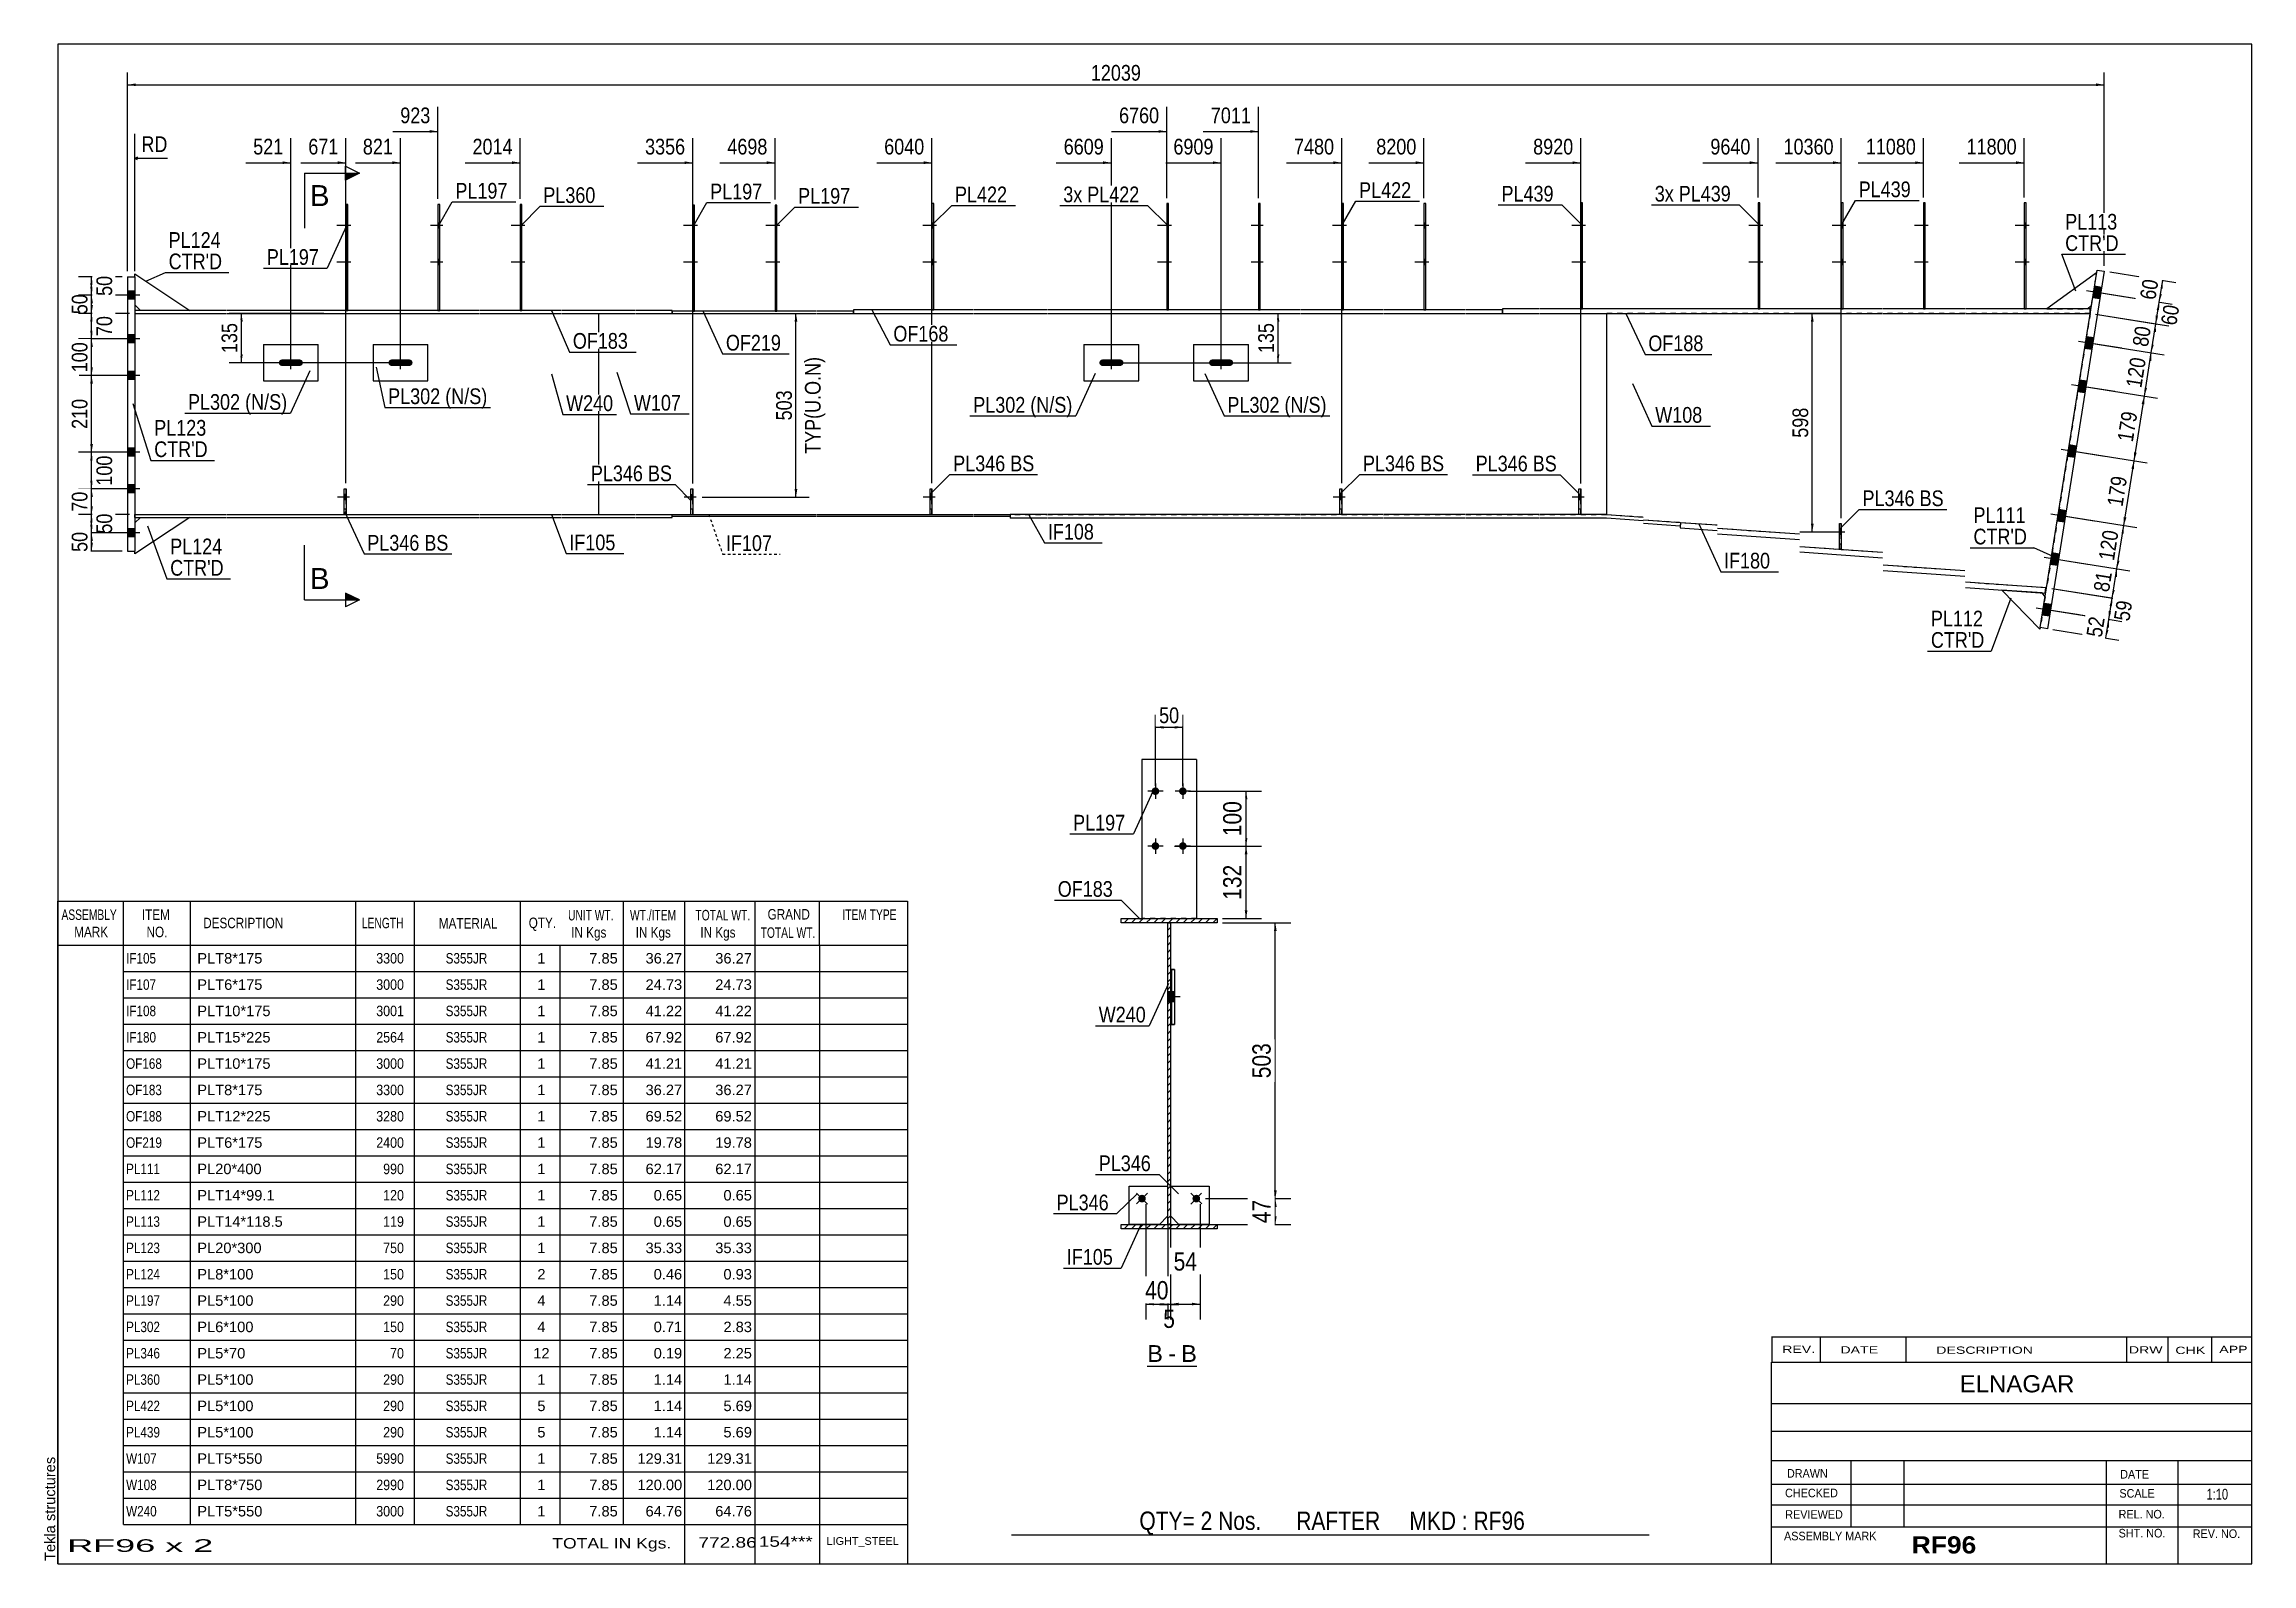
# Model space of a CAD drawing. Header units: millimetres. Extents: x -17 to 386, y -210 to 67.
import ezdxf

# ---------------------------------------------------------------- set-up
doc = ezdxf.new("R2010")
doc.units = ezdxf.units.MM
for name, pattern in [('DXK_LINE_DOT1', [1.8814, 0.9407, -0.9407]), ('DXK_LINE_DOT2', [3.9198, 1.9599, -1.9599]), ('DXK_LINE_DOT4', [0.9408, 0.4704, -0.4704])]:
    doc.linetypes.add(name, pattern=pattern)
doc.styles.add('Arial', font='ARIAL.TTF', dxfattribs={"height": 0.2})
doc.styles.add('Arial Bold', font='ARIALBD.TTF', dxfattribs={"height": 0.2})
doc.styles.add('Arial Narrow', font='ARIALN.TTF', dxfattribs={"height": 0.2})

# ---------------------------------------------------------------- blocks, each defined once
blk = doc.blocks.new('Unknown-623557714-6463')
at = {"color": 5, "linetype": 'Continuous'}
for p, q in [((385.97, 67.4), (-14.03, 67.4)), ((-14.03, 67.4), (-14.03, -209.6)), ((385.97, -209.6), (385.97, 67.4)), ((-14.03, -209.6), (385.97, -209.6))]:
    blk.add_line(p, q, dxfattribs=at)
at = {"color": 174, "linetype": 'Continuous', "style": 'Arial'}
blk.add_text('Tekla structures', height=1.9102, rotation=90, dxfattribs=at).set_placement((-14.53, -209.1))
blk = doc.blocks.new('Unknown-623557714-15 - 1875')
at = {"color": 7, "linetype": 'Continuous'}
blk.add_line((184.58, -173.57), (193.61, -173.57), dxfattribs=at)
at = {"color": 0, "linetype": 'Continuous'}
blk.add_wipeout([(187.43, -172.82), (187.43, -169.62), (184.58, -169.62), (184.58, -172.82)], dxfattribs=at)
blk.add_wipeout([(189.81, -172.82), (189.81, -169.62), (188.39, -169.62), (188.39, -172.82)], dxfattribs=at)
at = {"color": 96, "linetype": 'Continuous', "style": 'Arial'}
blk.add_text('B', height=3.06, dxfattribs=at).set_placement((184.58, -172.82))
at = {"color": 0, "linetype": 'Continuous'}
blk.add_wipeout([(193.61, -172.82), (193.61, -169.62), (190.77, -169.62), (190.77, -172.82)], dxfattribs=at)
at = {"color": 96, "linetype": 'Continuous', "style": 'Arial'}
for s, p in [('-', (188.39, -172.82)), ('B', (190.77, -172.82))]:
    blk.add_text(s, height=3.06, dxfattribs=at).set_placement(p)
blk = doc.blocks.new('Part-623557714-1279 - 1214')
at = {"color": 2, "linetype": 'Continuous'}
for p, q in [((166.28, -18.33), (159.61, -18.33)), ((159.61, -18.33), (159.61, -19)), ((166.28, -19), (159.61, -19)), ((212.39, -18.33), (166.38, -18.33)), ((212.39, -19), (166.38, -19)), ((227.56, -18.33), (212.49, -18.33)), ((227.56, -19), (212.49, -19)), ((242.56, -18.33), (227.66, -18.33)), ((242.56, -19), (227.66, -19)), ((255.99, -18.33), (242.66, -18.33)), ((255.99, -19), (242.66, -19)), ((268.3, -18.33), (256.09, -18.33)), ((268.28, -19), (256.09, -19)), ((274.97, -19.47), (268.28, -19)), ((268.3, -18.33), (274.97, -18.8)), ((275.07, -19.3), (281.8, -19.77)), ((281.76, -20.44), (275.07, -19.97)), ((281.8, -19.77), (281.8, -19.77))]:
    blk.add_line(p, q, dxfattribs=at)
at = {"color": 7, "linetype": 'DXK_LINE_DOT1'}
blk.add_line((281.8, -19.77), (281.76, -20.44), dxfattribs=at)
blk = doc.blocks.new('Part-623557714-1238 - 1214')
at = {"color": 2, "linetype": 'Continuous'}
for p, q in [((0, -18.33), (16.67, -18.33)), ((0, -18.87), (16.67, -18.87)), ((16.77, -18.33), (62.78, -18.33)), ((16.77, -18.87), (62.78, -18.87)), ((62.88, -18.33), (77.78, -18.33)), ((62.88, -18.87), (77.78, -18.87)), ((77.88, -18.33), (91.22, -18.33)), ((77.88, -18.87), (91.22, -18.87)), ((91.32, -18.33), (97.98, -18.33)), ((91.32, -18.87), (97.98, -18.87)), ((97.98, -18.87), (97.98, -18.33))]:
    blk.add_line(p, q, dxfattribs=at)
at = {"color": 7, "linetype": 'DXK_LINE_DOT1'}
blk.add_line((0, -18.87), (0, -18.33), dxfattribs=at)
blk = doc.blocks.new('Part-623557714-1301 - 1214')
at = {"color": 2, "linetype": 'Continuous'}
for p, q in [((219.69, -18.31), (219.69, -13.65)), ((219.69, -13.65), (220.03, -13.65)), ((220.03, -13.65), (220.03, -18.31)), ((220.03, -18.31), (219.69, -18.31))]:
    blk.add_line(p, q, dxfattribs=at)
blk = doc.blocks.new('Part-623557714-1230 - 1214')
at = {"color": 2, "linetype": 'Continuous'}
for p, q in [((16.67, 18.87), (0, 18.87)), ((0, 18.33), (16.67, 18.33)), ((62.78, 18.87), (16.77, 18.87)), ((16.77, 18.33), (62.78, 18.33)), ((77.78, 18.87), (62.88, 18.87)), ((62.88, 18.33), (77.78, 18.33)), ((91.22, 18.87), (77.88, 18.87)), ((77.88, 18.33), (91.22, 18.33)), ((97.98, 18.87), (91.32, 18.87)), ((91.32, 18.33), (97.98, 18.33)), ((97.98, 18.33), (97.98, 18.87))]:
    blk.add_line(p, q, dxfattribs=at)
at = {"color": 7, "linetype": 'DXK_LINE_DOT1'}
blk.add_line((0, 18.87), (0, 18.33), dxfattribs=at)
blk = doc.blocks.new('Part-623557714-1240 - 1214')
at = {"color": 2, "linetype": 'Continuous'}
blk.add_line((84.55, 18.33), (84.55, -18.33), dxfattribs=at)
at = {"color": 7, "linetype": 'DXK_LINE_DOT1'}
for p, q in [((84.55, 18.33), (91.22, 18.33)), ((91.32, 18.33), (109.24, 18.33)), ((109.34, 18.33), (124.24, 18.33)), ((124.34, 18.33), (137.68, 18.33)), ((137.78, 18.33), (152.84, 18.33)), ((152.94, 18.33), (166.28, 18.33)), ((166.38, 18.33), (212.39, 18.33)), ((212.49, 18.33), (227.56, 18.33)), ((227.66, 18.33), (242.56, 18.33)), ((242.66, 18.33), (255.99, 18.33)), ((256.09, 18.33), (268.3, 18.33)), ((268.3, 18.33), (268.3, -18.33)), ((84.55, -18.33), (91.22, -18.33)), ((91.32, -18.33), (109.24, -18.33)), ((109.34, -18.33), (124.24, -18.33)), ((124.34, -18.33), (137.68, -18.33)), ((137.78, -18.33), (152.84, -18.33)), ((152.94, -18.33), (166.28, -18.33)), ((166.38, -18.33), (212.39, -18.33)), ((212.49, -18.33), (227.56, -18.33)), ((227.66, -18.33), (242.56, -18.33)), ((242.66, -18.33), (255.99, -18.33)), ((256.09, -18.33), (268.3, -18.33))]:
    blk.add_line(p, q, dxfattribs=at)
blk = doc.blocks.new('Part-623557714-1311 - 1214')
at = {"color": 2, "linetype": 'Continuous'}
for p, q in [((311.44, 38.47), (311.1, 38.47)), ((311.1, 38.47), (311.1, 19.13)), ((311.44, 19.13), (311.44, 38.47))]:
    blk.add_line(p, q, dxfattribs=at)
at = {"color": 7, "linetype": 'DXK_LINE_DOT1'}
blk.add_line((311.1, 19.13), (311.44, 19.13), dxfattribs=at)
blk = doc.blocks.new('Part-623557714-1232 - 1214')
at = {"color": 2, "linetype": 'Continuous'}
for p, q in [((131.01, 19), (131.01, 18.33)), ((137.68, 19), (131.01, 19)), ((131.01, 18.33), (137.68, 18.33)), ((152.84, 19), (137.78, 19)), ((137.78, 18.33), (152.84, 18.33)), ((166.28, 19), (152.94, 19)), ((152.94, 18.33), (166.28, 18.33)), ((212.39, 19), (166.38, 19)), ((166.38, 18.33), (212.39, 18.33)), ((227.56, 19), (212.49, 19)), ((212.49, 18.33), (227.56, 18.33)), ((242.56, 19), (227.66, 19)), ((227.66, 18.33), (242.56, 18.33)), ((249.33, 19), (242.66, 19)), ((242.66, 18.33), (249.33, 18.33))]:
    blk.add_line(p, q, dxfattribs=at)
at = {"color": 7, "linetype": 'DXK_LINE_DOT1'}
blk.add_line((249.33, 18.33), (249.33, 19), dxfattribs=at)
blk = doc.blocks.new('Part-623557714-1305 - 1214')
at = {"color": 7, "linetype": 'DXK_LINE_DOT1'}
for p, q in [((263.29, -18.33), (263.29, -13.67)), ((263.29, -13.67), (263.63, -13.67)), ((263.63, -18.33), (263.63, -13.67)), ((263.29, -17.33), (263.63, -17.33))]:
    blk.add_line(p, q, dxfattribs=at)
blk = doc.blocks.new('Part-623557714-1234 - 1214')
at = {"color": 2, "linetype": 'Continuous'}
for p, q in [((97.98, -18.73), (97.98, -18.33)), ((97.98, -18.33), (109.24, -18.33)), ((109.24, -18.73), (97.98, -18.73)), ((109.34, -18.33), (124.24, -18.33)), ((124.24, -18.73), (109.34, -18.73)), ((124.34, -18.33), (137.68, -18.33)), ((137.68, -18.73), (124.34, -18.73)), ((137.78, -18.33), (152.84, -18.33)), ((152.84, -18.73), (137.78, -18.73)), ((152.94, -18.33), (159.61, -18.33)), ((159.61, -18.73), (152.94, -18.73)), ((159.61, -18.33), (159.61, -18.73))]:
    blk.add_line(p, q, dxfattribs=at)
blk = doc.blocks.new('Part-623557714-1236 - 1214')
at = {"color": 2, "linetype": 'Continuous'}
for p, q in [((97.98, 18.73), (97.98, 18.33)), ((109.24, 18.73), (97.98, 18.73)), ((97.98, 18.33), (109.24, 18.33)), ((124.24, 18.73), (109.34, 18.73)), ((109.34, 18.33), (124.24, 18.33)), ((131.01, 18.73), (124.34, 18.73)), ((124.34, 18.33), (131.01, 18.33)), ((131.01, 18.33), (131.01, 18.73))]:
    blk.add_line(p, q, dxfattribs=at)
blk = doc.blocks.new('Part-623557714-1298 - 1214')
at = {"color": 7, "linetype": 'DXK_LINE_DOT1'}
for p, q in [((219.69, -18.31), (219.69, -13.65)), ((219.69, -13.65), (220.03, -13.65)), ((220.03, -18.31), (220.03, -13.65)), ((219.69, -17.31), (220.03, -17.31)), ((220.03, -18.31), (219.69, -18.31))]:
    blk.add_line(p, q, dxfattribs=at)
blk = doc.blocks.new('Bolt-623557714-1362 - 1214')
at = {"color": 3, "linetype": 'DXK_LINE_DOT2'}
for p, q in [((220.66, -15.18), (218.46, -15.18)), ((220.03, -14.71), (219.69, -14.71)), ((220.03, -15.65), (219.69, -15.65))]:
    blk.add_line(p, q, dxfattribs=at)
blk = doc.blocks.new('Part-623557714-1241 - 1214')
at = {"color": 2, "linetype": 'Continuous'}
for p, q in [((249.33, 19.13), (249.33, 18.33)), ((255.99, 19.13), (249.33, 19.13)), ((249.33, 18.33), (255.99, 18.33)), ((274.97, 19.13), (256.09, 19.13)), ((256.09, 18.33), (274.97, 18.33)), ((288.47, 19.13), (275.07, 19.13)), ((275.07, 18.33), (288.47, 18.33)), ((303.47, 19.13), (288.57, 19.13)), ((288.57, 18.33), (303.47, 18.33)), ((318.64, 19.13), (303.57, 19.13)), ((303.57, 18.33), (318.64, 18.33)), ((333.64, 19.13), (318.74, 19.13)), ((318.74, 18.33), (333.64, 18.33)), ((356.49, 19.13), (333.74, 19.13)), ((333.74, 18.33), (356.49, 18.33)), ((356.49, 18.33), (356.49, 19.13))]:
    blk.add_line(p, q, dxfattribs=at)
blk = doc.blocks.new('Part-623557714-1244 - 1214')
at = {"color": 2, "linetype": 'Continuous'}
for p, q in [((347.38, -38.95), (357.75, 26.23)), ((359.06, 26.02), (348.7, -39.16)), ((357.75, 26.23), (359.06, 26.02)), ((348.7, -39.16), (347.38, -38.95))]:
    blk.add_line(p, q, dxfattribs=at)
blk = doc.blocks.new('Part-623557714-1296 - 1214')
at = {"color": 2, "linetype": 'Continuous'}
for p, q in [((205.19, 38.33), (204.86, 38.33)), ((204.86, 38.33), (204.86, 19)), ((205.19, 19), (205.19, 38.33))]:
    blk.add_line(p, q, dxfattribs=at)
at = {"color": 7, "linetype": 'DXK_LINE_DOT1'}
blk.add_line((204.86, 19), (205.19, 19), dxfattribs=at)
blk = doc.blocks.new('Bolt-623557714-1360 - 1214')
at = {"linetype": 'Continuous'}
for points in [[(205.19, 33.87), (205.19, 34.8), (204.86, 34.8), (204.86, 33.87)], [(205.19, 33.87), (205.19, 34.8), (204.86, 34.8), (204.86, 33.87)], [(205.19, 27.2), (205.19, 28.13), (204.86, 28.13), (204.86, 27.2)], [(205.19, 27.2), (205.19, 28.13), (204.86, 28.13), (204.86, 27.2)]]:
    blk.add_hatch(color=3, dxfattribs=at).paths.add_polyline_path(points)
at = {"color": 3, "linetype": 'Continuous'}
for p, q in [((205.73, 34.33), (203.53, 34.33)), ((205.73, 34.33), (203.53, 34.33)), ((205.19, 34.8), (204.86, 34.8)), ((205.19, 34.8), (204.86, 34.8)), ((205.19, 33.87), (204.86, 33.87)), ((205.19, 33.87), (204.86, 33.87)), ((205.73, 27.67), (203.53, 27.67)), ((205.73, 27.67), (203.53, 27.67)), ((205.19, 28.13), (204.86, 28.13)), ((205.19, 28.13), (204.86, 28.13)), ((205.19, 27.2), (204.86, 27.2)), ((205.19, 27.2), (204.86, 27.2))]:
    blk.add_line(p, q, dxfattribs=at)
blk = doc.blocks.new('Part-623557714-1247 - 1214')
at = {"color": 2, "linetype": 'Continuous'}
for p, q in [((347.34, -39.25), (340.4, -32.11)), ((347.72, -32.62), (340.4, -32.11)), ((348.28, -33.32), (347.72, -32.62)), ((347.38, -38.95), (347.34, -39.25))]:
    blk.add_line(p, q, dxfattribs=at)
at = {"color": 7, "linetype": 'DXK_LINE_DOT1'}
blk.add_line((348.28, -33.32), (347.38, -38.95), dxfattribs=at)
blk = doc.blocks.new('Part-623557714-1249 - 1214')
at = {"color": 2, "linetype": 'Continuous'}
for p, q in [((357.67, 25.72), (348.62, 19.13)), ((355.95, 19.13), (356.72, 19.79))]:
    blk.add_line(p, q, dxfattribs=at)
at = {"color": 7, "linetype": 'DXK_LINE_DOT1'}
for p, q in [((356.72, 19.79), (357.67, 25.72)), ((348.62, 19.13), (355.95, 19.13))]:
    blk.add_line(p, q, dxfattribs=at)
blk = doc.blocks.new('Part-623557714-1251 - 1214')
at = {"color": 2, "linetype": 'Continuous'}
for p, q in [((-1.33, 25), (0, 25)), ((-1.33, 25), (-1.33, -25)), ((0, 25), (0, -25)), ((-1.33, -25), (0, -25))]:
    blk.add_line(p, q, dxfattribs=at)
blk = doc.blocks.new('Bolt-623557714-1325 - 1214')
at = {"linetype": 'Continuous'}
for points in [[(-1.33, 22.4), (-1.33, 20.93), (0, 20.93), (0, 22.4)], [(-1.33, 22.4), (-1.33, 20.93), (0, 20.93), (0, 22.4)], [(-1.33, 14.4), (-1.33, 12.93), (0, 12.93), (0, 14.4)], [(-1.33, 14.4), (-1.33, 12.93), (0, 12.93), (0, 14.4)], [(-1.33, 7.73), (-1.33, 6.27), (0, 6.27), (0, 7.73)], [(-1.33, 7.73), (-1.33, 6.27), (0, 6.27), (0, 7.73)], [(-1.33, -6.27), (-1.33, -7.73), (0, -7.73), (0, -6.27)], [(-1.33, -6.27), (-1.33, -7.73), (0, -7.73), (0, -6.27)], [(-1.33, -12.93), (-1.33, -14.4), (0, -14.4), (0, -12.93)], [(-1.33, -12.93), (-1.33, -14.4), (0, -14.4), (0, -12.93)], [(-1.33, -20.93), (-1.33, -22.4), (0, -22.4), (0, -20.93)], [(-1.33, -20.93), (-1.33, -22.4), (0, -22.4), (0, -20.93)]]:
    blk.add_hatch(color=3, dxfattribs=at).paths.add_polyline_path(points)
at = {"color": 3, "linetype": 'Continuous'}
for p, q in [((0.89, 21.67), (-5.33, 21.67)), ((0.89, 21.67), (-5.33, 21.67)), ((0, 22.4), (-1.33, 22.4)), ((0, 22.4), (-1.33, 22.4)), ((0, 20.93), (-1.33, 20.93)), ((0, 20.93), (-1.33, 20.93)), ((0.89, 13.67), (-5.33, 13.67)), ((0.89, 13.67), (-5.33, 13.67)), ((0, 14.4), (-1.33, 14.4)), ((0, 14.4), (-1.33, 14.4)), ((0, 12.93), (-1.33, 12.93)), ((0, 12.93), (-1.33, 12.93)), ((0.89, 7), (-5.33, 7)), ((0.89, 7), (-5.33, 7)), ((0, 7.73), (-1.33, 7.73)), ((0, 7.73), (-1.33, 7.73)), ((0, 6.27), (-1.33, 6.27)), ((0, 6.27), (-1.33, 6.27)), ((0.89, -7), (-5.33, -7)), ((0.89, -7), (-5.33, -7)), ((0, -6.27), (-1.33, -6.27)), ((0, -6.27), (-1.33, -6.27)), ((0, -7.73), (-1.33, -7.73)), ((0, -7.73), (-1.33, -7.73)), ((0.89, -13.67), (-5.33, -13.67)), ((0.89, -13.67), (-5.33, -13.67)), ((0, -12.93), (-1.33, -12.93)), ((0, -12.93), (-1.33, -12.93)), ((0, -14.4), (-1.33, -14.4)), ((0, -14.4), (-1.33, -14.4)), ((0.89, -21.67), (-5.33, -21.67)), ((0.89, -21.67), (-5.33, -21.67)), ((0, -20.93), (-1.33, -20.93)), ((0, -20.93), (-1.33, -20.93)), ((0, -22.4), (-1.33, -22.4)), ((0, -22.4), (-1.33, -22.4))]:
    blk.add_line(p, q, dxfattribs=at)
blk = doc.blocks.new('Part-623557714-1254 - 1214')
at = {"color": 2, "linetype": 'Continuous'}
for p, q in [((0, 25), (0, 25.53)), ((0, 25.53), (10, 18.87)), ((0, 19.87), (1, 18.87))]:
    blk.add_line(p, q, dxfattribs=at)
at = {"color": 7, "linetype": 'DXK_LINE_DOT1'}
for p, q in [((0, 25), (0, 19.87)), ((10, 18.87), (1, 18.87))]:
    blk.add_line(p, q, dxfattribs=at)
blk = doc.blocks.new('Part-623557714-1256 - 1214')
at = {"color": 2, "linetype": 'Continuous'}
for p, q in [((10, -18.87), (0, -25.53)), ((1, -18.87), (0, -19.87)), ((0, -25.53), (0, -25))]:
    blk.add_line(p, q, dxfattribs=at)
at = {"color": 7, "linetype": 'DXK_LINE_DOT1'}
for p, q in [((0, -19.87), (0, -25)), ((1, -18.87), (10, -18.87))]:
    blk.add_line(p, q, dxfattribs=at)
blk = doc.blocks.new('Part-623557714-1258 - 1214')
at = {"color": 2, "linetype": 'Continuous'}
for p, q in [((193.04, 12.67), (203.04, 12.67)), ((193.04, 12.67), (193.04, 6)), ((203.04, 6), (203.04, 12.67)), ((193.04, 6), (203.04, 6))]:
    blk.add_line(p, q, dxfattribs=at)
blk = doc.blocks.new('Part-623557714-1259 - 1214')
at = {"color": 2, "linetype": 'Continuous'}
for p, q in [((173.04, 12.67), (183.04, 12.67)), ((173.04, 12.67), (173.04, 6)), ((183.04, 6), (183.04, 12.67)), ((173.04, 6), (183.04, 6))]:
    blk.add_line(p, q, dxfattribs=at)
blk = doc.blocks.new('Part-623557714-1260 - 1214')
at = {"color": 2, "linetype": 'Continuous'}
for p, q in [((43.43, 12.67), (53.43, 12.67)), ((43.43, 12.67), (43.43, 6)), ((53.43, 6), (53.43, 12.67)), ((43.43, 6), (53.43, 6))]:
    blk.add_line(p, q, dxfattribs=at)
blk = doc.blocks.new('Part-623557714-1318 - 1214')
at = {"color": 7, "linetype": 'DXK_LINE_DOT1'}
for p, q in [((0, 18.33), (0, -18.33)), ((0, 18.33), (16.67, 18.33)), ((16.77, 18.33), (62.78, 18.33)), ((62.88, 18.33), (77.78, 18.33)), ((77.88, 18.33), (84.55, 18.33)), ((0, -18.33), (16.67, -18.33)), ((16.77, -18.33), (62.78, -18.33)), ((62.88, -18.33), (77.78, -18.33)), ((77.88, -18.33), (84.55, -18.33))]:
    blk.add_line(p, q, dxfattribs=at)
at = {"color": 2, "linetype": 'Continuous'}
blk.add_line((84.55, 18.33), (84.55, -18.33), dxfattribs=at)
blk = doc.blocks.new('Bolt-623557714-1382 - 1214')
at = {"linetype": 'Continuous'}
blk.add_hatch(color=3, dxfattribs=at).paths.add_polyline_path([(30.46, 8.91), (30.59, 9.1), (30.63, 9.33), (30.59, 9.56), (30.46, 9.76), (30.26, 9.89), (30.03, 9.93), (26.83, 9.93), (26.6, 9.89), (26.41, 9.76), (26.28, 9.56), (26.23, 9.33), (26.28, 9.1), (26.41, 8.91), (26.6, 8.78), (26.83, 8.73), (30.03, 8.73), (30.26, 8.78)])
at = {"color": 3, "linetype": 'Continuous'}
for p, q in [((27.23, 9.33), (29.63, 9.33)), ((28.43, 8.13), (28.43, 10.53))]:
    blk.add_line(p, q, dxfattribs=at)
blk = doc.blocks.new('Part-623557714-1261 - 1214')
at = {"color": 2, "linetype": 'Continuous'}
for p, q in [((268.3, 18.33), (268.3, -18.33)), ((348.54, -31.67), (348.32, -31.65))]:
    blk.add_line(p, q, dxfattribs=at)
at = {"color": 7, "linetype": 'DXK_LINE_DOT1'}
for p, q in [((274.97, 18.33), (268.3, 18.33)), ((288.47, 18.33), (275.07, 18.33)), ((303.47, 18.33), (288.57, 18.33)), ((318.64, 18.33), (303.57, 18.33)), ((333.64, 18.33), (318.74, 18.33)), ((356.49, 18.33), (333.74, 18.33)), ((356.49, 18.33), (348.55, -31.67)), ((268.3, -18.33), (274.97, -18.8)), ((275.07, -19.3), (288.47, -20.24)), ((288.57, -20.84), (303.47, -21.88)), ((303.57, -24.17), (318.64, -25.22)), ((318.74, -27.53), (333.64, -28.56)), ((333.74, -30.63), (348.32, -31.65)), ((348.54, -31.67), (348.55, -31.67))]:
    blk.add_line(p, q, dxfattribs=at)
blk = doc.blocks.new('Part-623557714-1269 - 1214')
at = {"color": 2, "linetype": 'Continuous'}
for p, q in [((102.04, 38.07), (101.71, 38.07)), ((101.71, 38.07), (101.71, 18.73)), ((102.04, 18.73), (102.04, 38.07))]:
    blk.add_line(p, q, dxfattribs=at)
at = {"color": 7, "linetype": 'DXK_LINE_DOT1'}
blk.add_line((101.71, 18.73), (102.04, 18.73), dxfattribs=at)
blk = doc.blocks.new('Bolt-623557714-1341 - 1214')
at = {"linetype": 'Continuous'}
for points in [[(117.04, 33.87), (117.04, 34.8), (116.71, 34.8), (116.71, 33.87)], [(117.04, 33.87), (117.04, 34.8), (116.71, 34.8), (116.71, 33.87)], [(117.04, 27.2), (117.04, 28.13), (116.71, 28.13), (116.71, 27.2)], [(117.04, 27.2), (117.04, 28.13), (116.71, 28.13), (116.71, 27.2)]]:
    blk.add_hatch(color=3, dxfattribs=at).paths.add_polyline_path(points)
at = {"color": 3, "linetype": 'Continuous'}
for p, q in [((117.58, 34.33), (115.04, 34.33)), ((117.58, 34.33), (115.04, 34.33)), ((117.04, 34.8), (116.71, 34.8)), ((117.04, 34.8), (116.71, 34.8)), ((117.04, 33.87), (116.71, 33.87)), ((117.04, 33.87), (116.71, 33.87)), ((117.58, 27.67), (115.04, 27.67)), ((117.58, 27.67), (115.04, 27.67)), ((117.04, 28.13), (116.71, 28.13)), ((117.04, 28.13), (116.71, 28.13)), ((117.04, 27.2), (116.71, 27.2)), ((117.04, 27.2), (116.71, 27.2))]:
    blk.add_line(p, q, dxfattribs=at)
blk = doc.blocks.new('Part-623557714-1270 - 1214')
at = {"color": 2, "linetype": 'Continuous'}
for p, q in [((145.64, 38.33), (145.31, 38.33)), ((145.31, 38.33), (145.31, 19)), ((145.64, 19), (145.64, 38.33))]:
    blk.add_line(p, q, dxfattribs=at)
at = {"color": 7, "linetype": 'DXK_LINE_DOT1'}
blk.add_line((145.31, 19), (145.64, 19), dxfattribs=at)
blk = doc.blocks.new('Bolt-623557714-1320 - 1214')
at = {"linetype": 'Continuous'}
blk.add_hatch(color=3, dxfattribs=at).paths.add_polyline_path([(200.07, 8.91), (200.2, 9.1), (200.24, 9.33), (200.2, 9.56), (200.07, 9.76), (199.87, 9.89), (199.64, 9.93), (196.44, 9.93), (196.21, 9.89), (196.02, 9.76), (195.89, 9.56), (195.84, 9.33), (195.89, 9.1), (196.02, 8.91), (196.21, 8.78), (196.44, 8.73), (199.64, 8.73), (199.87, 8.78)])
at = {"color": 3, "linetype": 'Continuous'}
for p, q in [((196.84, 9.33), (199.24, 9.33)), ((198.04, 8.13), (198.04, 10.53))]:
    blk.add_line(p, q, dxfattribs=at)
blk = doc.blocks.new('Part-623557714-1271 - 1214')
at = {"color": 2, "linetype": 'Continuous'}
for p, q in [((70.58, 38.2), (70.25, 38.2)), ((70.25, 38.2), (70.25, 18.87)), ((70.58, 18.87), (70.58, 38.2))]:
    blk.add_line(p, q, dxfattribs=at)
at = {"color": 7, "linetype": 'DXK_LINE_DOT1'}
blk.add_line((70.25, 18.87), (70.58, 18.87), dxfattribs=at)
blk = doc.blocks.new('Part-623557714-1272 - 1214')
at = {"color": 2, "linetype": 'Continuous'}
for p, q in [((117.04, 38.07), (116.71, 38.07)), ((116.71, 38.07), (116.71, 18.73)), ((117.04, 18.73), (117.04, 38.07))]:
    blk.add_line(p, q, dxfattribs=at)
at = {"color": 7, "linetype": 'DXK_LINE_DOT1'}
blk.add_line((116.71, 18.73), (117.04, 18.73), dxfattribs=at)
blk = doc.blocks.new('Bolt-623557714-1330 - 1214')
at = {"linetype": 'Continuous'}
blk.add_hatch(color=3, dxfattribs=at).paths.add_polyline_path([(50.46, 8.91), (50.59, 9.1), (50.63, 9.33), (50.59, 9.56), (50.46, 9.76), (50.26, 9.89), (50.03, 9.93), (46.83, 9.93), (46.6, 9.89), (46.41, 9.76), (46.28, 9.56), (46.23, 9.33), (46.28, 9.1), (46.41, 8.91), (46.6, 8.78), (46.83, 8.73), (50.03, 8.73), (50.26, 8.78)])
at = {"color": 3, "linetype": 'Continuous'}
for p, q in [((47.23, 9.33), (49.63, 9.33)), ((48.43, 8.13), (48.43, 10.53))]:
    blk.add_line(p, q, dxfattribs=at)
blk = doc.blocks.new('Part-623557714-1273 - 1214')
at = {"color": 2, "linetype": 'Continuous'}
for p, q in [((235.36, 38.33), (235.03, 38.33)), ((235.03, 38.33), (235.03, 19)), ((235.36, 19), (235.36, 38.33))]:
    blk.add_line(p, q, dxfattribs=at)
at = {"color": 7, "linetype": 'DXK_LINE_DOT1'}
blk.add_line((235.03, 19), (235.36, 19), dxfattribs=at)
blk = doc.blocks.new('Bolt-623557714-1345 - 1214')
at = {"linetype": 'Continuous'}
for points in [[(344.82, 33.87), (344.82, 34.8), (344.48, 34.8), (344.48, 33.87)], [(344.82, 33.87), (344.82, 34.8), (344.48, 34.8), (344.48, 33.87)], [(344.82, 27.2), (344.82, 28.13), (344.48, 28.13), (344.48, 27.2)], [(344.82, 27.2), (344.82, 28.13), (344.48, 28.13), (344.48, 27.2)]]:
    blk.add_hatch(color=3, dxfattribs=at).paths.add_polyline_path(points)
at = {"color": 3, "linetype": 'Continuous'}
for p, q in [((345.35, 34.33), (342.82, 34.33)), ((345.35, 34.33), (342.82, 34.33)), ((344.82, 34.8), (344.48, 34.8)), ((344.82, 34.8), (344.48, 34.8)), ((344.82, 33.87), (344.48, 33.87)), ((344.82, 33.87), (344.48, 33.87)), ((345.35, 27.67), (342.82, 27.67)), ((345.35, 27.67), (342.82, 27.67)), ((344.82, 28.13), (344.48, 28.13)), ((344.82, 28.13), (344.48, 28.13)), ((344.82, 27.2), (344.48, 27.2)), ((344.82, 27.2), (344.48, 27.2))]:
    blk.add_line(p, q, dxfattribs=at)
blk = doc.blocks.new('Part-623557714-1274 - 1214')
at = {"color": 2, "linetype": 'Continuous'}
for p, q in [((296.27, 38.47), (295.94, 38.47)), ((295.94, 38.47), (295.94, 19.13)), ((296.27, 19.13), (296.27, 38.47))]:
    blk.add_line(p, q, dxfattribs=at)
at = {"color": 7, "linetype": 'DXK_LINE_DOT1'}
blk.add_line((295.94, 19.13), (296.27, 19.13), dxfattribs=at)
blk = doc.blocks.new('Bolt-623557714-1340 - 1214')
at = {"linetype": 'Continuous'}
for points in [[(70.58, 33.87), (70.58, 34.8), (70.25, 34.8), (70.25, 33.87)], [(70.58, 33.87), (70.58, 34.8), (70.25, 34.8), (70.25, 33.87)], [(70.58, 27.2), (70.58, 28.13), (70.25, 28.13), (70.25, 27.2)], [(70.58, 27.2), (70.58, 28.13), (70.25, 28.13), (70.25, 27.2)]]:
    blk.add_hatch(color=3, dxfattribs=at).paths.add_polyline_path(points)
at = {"color": 3, "linetype": 'Continuous'}
for p, q in [((71.12, 34.33), (68.58, 34.33)), ((71.12, 34.33), (68.58, 34.33)), ((70.58, 34.8), (70.25, 34.8)), ((70.58, 34.8), (70.25, 34.8)), ((70.58, 33.87), (70.25, 33.87)), ((70.58, 33.87), (70.25, 33.87)), ((71.12, 27.67), (68.58, 27.67)), ((71.12, 27.67), (68.58, 27.67)), ((70.58, 28.13), (70.25, 28.13)), ((70.58, 28.13), (70.25, 28.13)), ((70.58, 27.2), (70.25, 27.2)), ((70.58, 27.2), (70.25, 27.2))]:
    blk.add_line(p, q, dxfattribs=at)
blk = doc.blocks.new('Part-623557714-1275 - 1214')
at = {"color": 2, "linetype": 'Continuous'}
for p, q in [((326.44, 38.47), (326.1, 38.47)), ((326.1, 38.47), (326.1, 19.13)), ((326.44, 19.13), (326.44, 38.47))]:
    blk.add_line(p, q, dxfattribs=at)
at = {"color": 7, "linetype": 'DXK_LINE_DOT1'}
blk.add_line((326.1, 19.13), (326.44, 19.13), dxfattribs=at)
blk = doc.blocks.new('Bolt-623557714-1339 - 1214')
at = {"linetype": 'Continuous'}
for points in [[(145.64, 33.87), (145.64, 34.8), (145.31, 34.8), (145.31, 33.87)], [(145.64, 33.87), (145.64, 34.8), (145.31, 34.8), (145.31, 33.87)], [(145.64, 27.2), (145.64, 28.13), (145.31, 28.13), (145.31, 27.2)], [(145.64, 27.2), (145.64, 28.13), (145.31, 28.13), (145.31, 27.2)]]:
    blk.add_hatch(color=3, dxfattribs=at).paths.add_polyline_path(points)
at = {"color": 3, "linetype": 'Continuous'}
for p, q in [((146.18, 34.33), (143.64, 34.33)), ((146.18, 34.33), (143.64, 34.33)), ((145.64, 34.8), (145.31, 34.8)), ((145.64, 34.8), (145.31, 34.8)), ((145.64, 33.87), (145.31, 33.87)), ((145.64, 33.87), (145.31, 33.87)), ((146.18, 27.67), (143.64, 27.67)), ((146.18, 27.67), (143.64, 27.67)), ((145.64, 28.13), (145.31, 28.13)), ((145.64, 28.13), (145.31, 28.13)), ((145.64, 27.2), (145.31, 27.2)), ((145.64, 27.2), (145.31, 27.2))]:
    blk.add_line(p, q, dxfattribs=at)
blk = doc.blocks.new('Part-623557714-1276 - 1214')
at = {"color": 2, "linetype": 'Continuous'}
for p, q in [((344.82, 38.47), (344.48, 38.47)), ((344.48, 38.47), (344.48, 19.13)), ((344.82, 19.13), (344.82, 38.47))]:
    blk.add_line(p, q, dxfattribs=at)
at = {"color": 7, "linetype": 'DXK_LINE_DOT1'}
blk.add_line((344.48, 19.13), (344.82, 19.13), dxfattribs=at)
blk = doc.blocks.new('Part-623557714-1277 - 1214')
at = {"color": 2, "linetype": 'Continuous'}
for p, q in [((281.8, -19.77), (281.73, -20.77)), ((281.8, -19.77), (288.47, -20.24)), ((281.73, -20.77), (288.47, -21.24)), ((288.57, -20.84), (303.47, -21.88)), ((288.57, -21.84), (303.47, -22.88)), ((303.57, -24.17), (318.64, -25.22)), ((303.57, -25.17), (318.64, -26.22)), ((318.74, -27.53), (333.64, -28.56)), ((318.74, -28.53), (333.64, -29.57)), ((333.74, -30.63), (348.32, -31.65)), ((333.74, -31.64), (348.25, -32.65)), ((348.32, -31.65), (348.25, -32.65))]:
    blk.add_line(p, q, dxfattribs=at)
blk = doc.blocks.new('Bolt-623557714-1346 - 1214')
at = {"color": 3, "linetype": 'DXK_LINE_DOT2'}
for p, q in [((145.94, -15.18), (143.74, -15.18)), ((145.31, -14.71), (144.98, -14.71)), ((145.31, -15.65), (144.98, -15.65))]:
    blk.add_line(p, q, dxfattribs=at)
blk = doc.blocks.new('Part-623557714-14088 - 1214')
at = {"color": 2, "linetype": 'Continuous'}
for p, q in [((23.43, 12.67), (33.43, 12.67)), ((23.43, 12.67), (23.43, 6)), ((33.43, 6), (33.43, 12.67)), ((23.43, 6), (33.43, 6))]:
    blk.add_line(p, q, dxfattribs=at)
blk = doc.blocks.new('Part-623557714-1282 - 1214')
at = {"color": 7, "linetype": 'DXK_LINE_DOT1'}
for p, q in [((144.98, -18.31), (144.98, -13.65)), ((144.98, -13.65), (145.31, -13.65)), ((145.31, -18.31), (145.31, -13.65)), ((144.98, -17.31), (145.31, -17.31)), ((145.31, -18.31), (144.98, -18.31))]:
    blk.add_line(p, q, dxfattribs=at)
blk = doc.blocks.new('Bolt-623557714-1349 - 1214')
at = {"linetype": 'Continuous'}
blk.add_hatch(color=3, dxfattribs=at).paths.add_polyline_path([(145.31, -15.65), (145.31, -14.71), (144.98, -14.71), (144.98, -15.65)])
at = {"color": 3, "linetype": 'Continuous'}
for p, q in [((145.94, -15.18), (143.74, -15.18)), ((145.31, -14.71), (144.98, -14.71)), ((145.31, -15.65), (144.98, -15.65))]:
    blk.add_line(p, q, dxfattribs=at)
blk = doc.blocks.new('Part-623557714-1285 - 1214')
at = {"color": 2, "linetype": 'Continuous'}
for p, q in [((144.98, -18.31), (144.98, -13.65)), ((144.98, -13.65), (145.31, -13.65)), ((145.31, -13.65), (145.31, -18.31)), ((145.31, -18.31), (144.98, -18.31))]:
    blk.add_line(p, q, dxfattribs=at)
blk = doc.blocks.new('Bolt-623557714-1352 - 1214')
at = {"color": 3, "linetype": 'DXK_LINE_DOT2'}
for p, q in [((102.34, -15.2), (100.14, -15.2)), ((101.71, -14.73), (101.38, -14.73)), ((101.71, -15.67), (101.38, -15.67))]:
    blk.add_line(p, q, dxfattribs=at)
blk = doc.blocks.new('Part-623557714-1288 - 1214')
at = {"color": 7, "linetype": 'DXK_LINE_DOT1'}
for p, q in [((101.38, -18.33), (101.38, -13.67)), ((101.38, -13.67), (101.71, -13.67)), ((101.71, -18.33), (101.71, -13.67)), ((101.38, -17.33), (101.71, -17.33))]:
    blk.add_line(p, q, dxfattribs=at)
blk = doc.blocks.new('Bolt-623557714-1355 - 1214')
at = {"linetype": 'Continuous'}
blk.add_hatch(color=3, dxfattribs=at).paths.add_polyline_path([(101.71, -15.67), (101.71, -14.73), (101.38, -14.73), (101.38, -15.67)])
at = {"color": 3, "linetype": 'Continuous'}
for p, q in [((102.34, -15.2), (100.14, -15.2)), ((101.71, -14.73), (101.38, -14.73)), ((101.71, -15.67), (101.38, -15.67))]:
    blk.add_line(p, q, dxfattribs=at)
blk = doc.blocks.new('Part-623557714-1291 - 1214')
at = {"color": 2, "linetype": 'Continuous'}
for p, q in [((101.38, -18.33), (101.38, -13.67)), ((101.38, -13.67), (101.71, -13.67)), ((101.71, -13.67), (101.71, -18.33))]:
    blk.add_line(p, q, dxfattribs=at)
blk = doc.blocks.new('Bolt-623557714-1358 - 1214')
at = {"linetype": 'Continuous'}
for points in [[(188.46, 33.87), (188.46, 34.8), (188.13, 34.8), (188.13, 33.87)], [(188.46, 33.87), (188.46, 34.8), (188.13, 34.8), (188.13, 33.87)], [(188.46, 27.2), (188.46, 28.13), (188.13, 28.13), (188.13, 27.2)], [(188.46, 27.2), (188.46, 28.13), (188.13, 28.13), (188.13, 27.2)]]:
    blk.add_hatch(color=3, dxfattribs=at).paths.add_polyline_path(points)
at = {"color": 3, "linetype": 'Continuous'}
for p, q in [((188.99, 34.33), (186.46, 34.33)), ((188.99, 34.33), (186.46, 34.33)), ((188.46, 34.8), (188.13, 34.8)), ((188.46, 34.8), (188.13, 34.8)), ((188.46, 33.87), (188.13, 33.87)), ((188.46, 33.87), (188.13, 33.87)), ((188.99, 27.67), (186.46, 27.67)), ((188.99, 27.67), (186.46, 27.67)), ((188.46, 28.13), (188.13, 28.13)), ((188.46, 28.13), (188.13, 28.13)), ((188.46, 27.2), (188.13, 27.2)), ((188.46, 27.2), (188.13, 27.2))]:
    blk.add_line(p, q, dxfattribs=at)
blk = doc.blocks.new('Part-623557714-1294 - 1214')
at = {"color": 2, "linetype": 'Continuous'}
for p, q in [((188.46, 38.33), (188.13, 38.33)), ((188.13, 38.33), (188.13, 19)), ((188.46, 19), (188.46, 38.33))]:
    blk.add_line(p, q, dxfattribs=at)
at = {"color": 7, "linetype": 'DXK_LINE_DOT1'}
blk.add_line((188.13, 19), (188.46, 19), dxfattribs=at)
blk = doc.blocks.new('Bolt-623557714-1359 - 1214')
at = {"linetype": 'Continuous'}
for points in [[(55.58, 33.87), (55.58, 34.8), (55.25, 34.8), (55.25, 33.87)], [(55.58, 33.87), (55.58, 34.8), (55.25, 34.8), (55.25, 33.87)], [(55.58, 27.2), (55.58, 28.13), (55.25, 28.13), (55.25, 27.2)], [(55.58, 27.2), (55.58, 28.13), (55.25, 28.13), (55.25, 27.2)]]:
    blk.add_hatch(color=3, dxfattribs=at).paths.add_polyline_path(points)
at = {"color": 3, "linetype": 'Continuous'}
for p, q in [((56.12, 34.33), (53.92, 34.33)), ((56.12, 34.33), (53.92, 34.33)), ((55.58, 34.8), (55.25, 34.8)), ((55.58, 34.8), (55.25, 34.8)), ((55.58, 33.87), (55.25, 33.87)), ((55.58, 33.87), (55.25, 33.87)), ((56.12, 27.67), (53.92, 27.67)), ((56.12, 27.67), (53.92, 27.67)), ((55.58, 28.13), (55.25, 28.13)), ((55.58, 28.13), (55.25, 28.13)), ((55.58, 27.2), (55.25, 27.2)), ((55.58, 27.2), (55.25, 27.2))]:
    blk.add_line(p, q, dxfattribs=at)
blk = doc.blocks.new('Part-623557714-1295 - 1214')
at = {"color": 2, "linetype": 'Continuous'}
for p, q in [((55.58, 38.2), (55.25, 38.2)), ((55.25, 38.2), (55.25, 18.87)), ((55.58, 18.87), (55.58, 38.2))]:
    blk.add_line(p, q, dxfattribs=at)
at = {"color": 7, "linetype": 'DXK_LINE_DOT1'}
blk.add_line((55.25, 18.87), (55.58, 18.87), dxfattribs=at)
blk = doc.blocks.new('Part-623557714-1297 - 1214')
at = {"color": 2, "linetype": 'Continuous'}
for p, q in [((220.36, 38.33), (220.03, 38.33)), ((220.03, 38.33), (220.03, 19)), ((220.36, 19), (220.36, 38.33))]:
    blk.add_line(p, q, dxfattribs=at)
at = {"color": 7, "linetype": 'DXK_LINE_DOT1'}
blk.add_line((220.03, 19), (220.36, 19), dxfattribs=at)
blk = doc.blocks.new('Part-623557714-1304 - 1214')
at = {"color": 2, "linetype": 'Continuous'}
for p, q in [((263.96, 38.47), (263.63, 38.47)), ((263.63, 38.47), (263.63, 19.13)), ((263.96, 19.13), (263.96, 38.47))]:
    blk.add_line(p, q, dxfattribs=at)
at = {"color": 7, "linetype": 'DXK_LINE_DOT1'}
blk.add_line((263.63, 19.13), (263.96, 19.13), dxfattribs=at)
blk = doc.blocks.new('Part-623557714-1308 - 1214')
at = {"color": 2, "linetype": 'Continuous'}
for p, q in [((263.29, -18.33), (263.29, -13.67)), ((263.29, -13.67), (263.63, -13.67)), ((263.63, -13.67), (263.63, -18.33))]:
    blk.add_line(p, q, dxfattribs=at)
blk = doc.blocks.new('Part-623557714-1312 - 1214')
at = {"color": 7, "linetype": 'DXK_LINE_DOT1'}
for p, q in [((310.77, -24.66), (310.77, -20)), ((310.77, -20), (311.1, -20)), ((311.1, -24.66), (311.1, -20)), ((310.77, -23.66), (311.1, -23.66)), ((311.1, -24.66), (310.77, -24.66))]:
    blk.add_line(p, q, dxfattribs=at)
blk = doc.blocks.new('Part-623557714-1315 - 1214')
at = {"color": 2, "linetype": 'Continuous'}
for p, q in [((310.77, -24.66), (310.77, -20)), ((310.77, -20), (311.1, -20)), ((311.1, -20), (311.1, -24.66)), ((311.1, -24.66), (310.77, -24.66))]:
    blk.add_line(p, q, dxfattribs=at)
blk = doc.blocks.new('Bolt-623557714-1321 - 1214')
at = {"linetype": 'Continuous'}
blk.add_hatch(color=3, dxfattribs=at).paths.add_polyline_path([(180.07, 8.91), (180.2, 9.1), (180.24, 9.33), (180.2, 9.56), (180.07, 9.76), (179.87, 9.89), (179.64, 9.93), (176.44, 9.93), (176.21, 9.89), (176.02, 9.76), (175.89, 9.56), (175.84, 9.33), (175.89, 9.1), (176.02, 8.91), (176.21, 8.78), (176.44, 8.73), (179.64, 8.73), (179.87, 8.78)])
at = {"color": 3, "linetype": 'Continuous'}
for p, q in [((176.84, 9.33), (179.24, 9.33)), ((178.04, 8.13), (178.04, 10.53))]:
    blk.add_line(p, q, dxfattribs=at)
blk = doc.blocks.new('Bolt-623557714-1322 - 1214')
at = {"linetype": 'Continuous'}
for points in [[(357.29, 23.34), (356.95, 21.23), (358.27, 21.02), (358.6, 23.13)], [(357.29, 23.34), (356.95, 21.23), (358.27, 21.02), (358.6, 23.13)], [(355.82, 14.12), (355.49, 12.01), (356.8, 11.8), (357.14, 13.91)], [(355.82, 14.12), (355.49, 12.01), (356.8, 11.8), (357.14, 13.91)], [(354.57, 6.22), (354.23, 4.11), (355.55, 3.9), (355.88, 6.01)], [(354.57, 6.22), (354.23, 4.11), (355.55, 3.9), (355.88, 6.01)], [(352.69, -5.58), (352.36, -7.68), (353.67, -7.89), (354.01, -5.79)], [(352.69, -5.58), (352.36, -7.68), (353.67, -7.89), (354.01, -5.79)], [(350.82, -17.37), (350.48, -19.48), (351.8, -19.69), (352.13, -17.58)], [(350.82, -17.37), (350.48, -19.48), (351.8, -19.69), (352.13, -17.58)], [(349.56, -25.27), (349.22, -27.38), (350.54, -27.59), (350.88, -25.48)], [(349.56, -25.27), (349.22, -27.38), (350.54, -27.59), (350.88, -25.48)], [(348.09, -34.49), (347.76, -36.6), (349.08, -36.81), (349.41, -34.7)], [(348.09, -34.49), (347.76, -36.6), (349.08, -36.81), (349.41, -34.7)]]:
    blk.add_hatch(color=3, dxfattribs=at).paths.add_polyline_path(points)
at = {"color": 3, "linetype": 'Continuous'}
for p, q in [((355.82, 22.49), (363.7, 21.24)), ((355.82, 22.49), (363.7, 21.24)), ((356.95, 21.23), (358.27, 21.02)), ((356.95, 21.23), (358.27, 21.02)), ((357.29, 23.34), (358.6, 23.13)), ((357.29, 23.34), (358.6, 23.13)), ((354.35, 13.27), (362.24, 12.02)), ((354.35, 13.27), (362.24, 12.02)), ((355.82, 14.12), (357.14, 13.91)), ((355.82, 14.12), (357.14, 13.91)), ((355.49, 12.01), (356.8, 11.8)), ((355.49, 12.01), (356.8, 11.8)), ((353.1, 5.37), (360.98, 4.12)), ((353.1, 5.37), (360.98, 4.12)), ((354.23, 4.11), (355.55, 3.9)), ((354.23, 4.11), (355.55, 3.9)), ((354.57, 6.22), (355.88, 6.01)), ((354.57, 6.22), (355.88, 6.01)), ((351.22, -6.42), (359.11, -7.68)), ((351.22, -6.42), (359.11, -7.68)), ((352.36, -7.68), (353.67, -7.89)), ((352.36, -7.68), (353.67, -7.89)), ((352.69, -5.58), (354.01, -5.79)), ((352.69, -5.58), (354.01, -5.79)), ((349.35, -18.22), (357.23, -19.47)), ((349.35, -18.22), (357.23, -19.47)), ((350.48, -19.48), (351.8, -19.69)), ((350.48, -19.48), (351.8, -19.69)), ((350.82, -17.37), (352.13, -17.58)), ((350.82, -17.37), (352.13, -17.58)), ((348.09, -26.12), (355.98, -27.37)), ((348.09, -26.12), (355.98, -27.37)), ((349.22, -27.38), (350.54, -27.59)), ((349.22, -27.38), (350.54, -27.59)), ((349.56, -25.27), (350.88, -25.48)), ((349.56, -25.27), (350.88, -25.48)), ((346.63, -35.34), (354.51, -36.59)), ((346.63, -35.34), (354.51, -36.59)), ((348.09, -34.49), (349.41, -34.7)), ((348.09, -34.49), (349.41, -34.7)), ((347.76, -36.6), (349.08, -36.81)), ((347.76, -36.6), (349.08, -36.81))]:
    blk.add_line(p, q, dxfattribs=at)
blk = doc.blocks.new('Bolt-623557714-1338 - 1214')
at = {"linetype": 'Continuous'}
for points in [[(102.04, 33.87), (102.04, 34.8), (101.71, 34.8), (101.71, 33.87)], [(102.04, 33.87), (102.04, 34.8), (101.71, 34.8), (101.71, 33.87)], [(102.04, 27.2), (102.04, 28.13), (101.71, 28.13), (101.71, 27.2)], [(102.04, 27.2), (102.04, 28.13), (101.71, 28.13), (101.71, 27.2)]]:
    blk.add_hatch(color=3, dxfattribs=at).paths.add_polyline_path(points)
at = {"color": 3, "linetype": 'Continuous'}
for p, q in [((102.58, 34.33), (100.04, 34.33)), ((102.58, 34.33), (100.04, 34.33)), ((102.04, 34.8), (101.71, 34.8)), ((102.04, 34.8), (101.71, 34.8)), ((102.04, 33.87), (101.71, 33.87)), ((102.04, 33.87), (101.71, 33.87)), ((102.58, 27.67), (100.04, 27.67)), ((102.58, 27.67), (100.04, 27.67)), ((102.04, 28.13), (101.71, 28.13)), ((102.04, 28.13), (101.71, 28.13)), ((102.04, 27.2), (101.71, 27.2)), ((102.04, 27.2), (101.71, 27.2))]:
    blk.add_line(p, q, dxfattribs=at)
blk = doc.blocks.new('Bolt-623557714-1342 - 1214')
at = {"linetype": 'Continuous'}
for points in [[(235.36, 33.87), (235.36, 34.8), (235.03, 34.8), (235.03, 33.87)], [(235.36, 33.87), (235.36, 34.8), (235.03, 34.8), (235.03, 33.87)], [(235.36, 27.2), (235.36, 28.13), (235.03, 28.13), (235.03, 27.2)], [(235.36, 27.2), (235.36, 28.13), (235.03, 28.13), (235.03, 27.2)]]:
    blk.add_hatch(color=3, dxfattribs=at).paths.add_polyline_path(points)
at = {"color": 3, "linetype": 'Continuous'}
for p, q in [((235.89, 34.33), (233.36, 34.33)), ((235.89, 34.33), (233.36, 34.33)), ((235.36, 34.8), (235.03, 34.8)), ((235.36, 34.8), (235.03, 34.8)), ((235.36, 33.87), (235.03, 33.87)), ((235.36, 33.87), (235.03, 33.87)), ((235.89, 27.67), (233.36, 27.67)), ((235.89, 27.67), (233.36, 27.67)), ((235.36, 28.13), (235.03, 28.13)), ((235.36, 28.13), (235.03, 28.13)), ((235.36, 27.2), (235.03, 27.2)), ((235.36, 27.2), (235.03, 27.2))]:
    blk.add_line(p, q, dxfattribs=at)
blk = doc.blocks.new('Bolt-623557714-1343 - 1214')
at = {"linetype": 'Continuous'}
for points in [[(296.27, 33.87), (296.27, 34.8), (295.94, 34.8), (295.94, 33.87)], [(296.27, 33.87), (296.27, 34.8), (295.94, 34.8), (295.94, 33.87)], [(296.27, 27.2), (296.27, 28.13), (295.94, 28.13), (295.94, 27.2)], [(296.27, 27.2), (296.27, 28.13), (295.94, 28.13), (295.94, 27.2)]]:
    blk.add_hatch(color=3, dxfattribs=at).paths.add_polyline_path(points)
at = {"color": 3, "linetype": 'Continuous'}
for p, q in [((296.8, 34.33), (294.27, 34.33)), ((296.8, 34.33), (294.27, 34.33)), ((296.27, 34.8), (295.94, 34.8)), ((296.27, 34.8), (295.94, 34.8)), ((296.27, 33.87), (295.94, 33.87)), ((296.27, 33.87), (295.94, 33.87)), ((296.8, 27.67), (294.27, 27.67)), ((296.8, 27.67), (294.27, 27.67)), ((296.27, 28.13), (295.94, 28.13)), ((296.27, 28.13), (295.94, 28.13)), ((296.27, 27.2), (295.94, 27.2)), ((296.27, 27.2), (295.94, 27.2))]:
    blk.add_line(p, q, dxfattribs=at)
blk = doc.blocks.new('Bolt-623557714-1344 - 1214')
at = {"linetype": 'Continuous'}
for points in [[(326.44, 33.87), (326.44, 34.8), (326.1, 34.8), (326.1, 33.87)], [(326.44, 33.87), (326.44, 34.8), (326.1, 34.8), (326.1, 33.87)], [(326.44, 27.2), (326.44, 28.13), (326.1, 28.13), (326.1, 27.2)], [(326.44, 27.2), (326.44, 28.13), (326.1, 28.13), (326.1, 27.2)]]:
    blk.add_hatch(color=3, dxfattribs=at).paths.add_polyline_path(points)
at = {"color": 3, "linetype": 'Continuous'}
for p, q in [((326.97, 34.33), (324.44, 34.33)), ((326.97, 34.33), (324.44, 34.33)), ((326.44, 34.8), (326.1, 34.8)), ((326.44, 34.8), (326.1, 34.8)), ((326.44, 33.87), (326.1, 33.87)), ((326.44, 33.87), (326.1, 33.87)), ((326.97, 27.67), (324.44, 27.67)), ((326.97, 27.67), (324.44, 27.67)), ((326.44, 28.13), (326.1, 28.13)), ((326.44, 28.13), (326.1, 28.13)), ((326.44, 27.2), (326.1, 27.2)), ((326.44, 27.2), (326.1, 27.2))]:
    blk.add_line(p, q, dxfattribs=at)
blk = doc.blocks.new('Bolt-623557714-1361 - 1214')
at = {"linetype": 'Continuous'}
for points in [[(220.36, 33.87), (220.36, 34.8), (220.03, 34.8), (220.03, 33.87)], [(220.36, 33.87), (220.36, 34.8), (220.03, 34.8), (220.03, 33.87)], [(220.36, 27.2), (220.36, 28.13), (220.03, 28.13), (220.03, 27.2)], [(220.36, 27.2), (220.36, 28.13), (220.03, 28.13), (220.03, 27.2)]]:
    blk.add_hatch(color=3, dxfattribs=at).paths.add_polyline_path(points)
at = {"color": 3, "linetype": 'Continuous'}
for p, q in [((220.89, 34.33), (218.36, 34.33)), ((220.89, 34.33), (218.36, 34.33)), ((220.36, 34.8), (220.03, 34.8)), ((220.36, 34.8), (220.03, 34.8)), ((220.36, 33.87), (220.03, 33.87)), ((220.36, 33.87), (220.03, 33.87)), ((220.89, 27.67), (218.36, 27.67)), ((220.89, 27.67), (218.36, 27.67)), ((220.36, 28.13), (220.03, 28.13)), ((220.36, 28.13), (220.03, 28.13)), ((220.36, 27.2), (220.03, 27.2)), ((220.36, 27.2), (220.03, 27.2))]:
    blk.add_line(p, q, dxfattribs=at)
blk = doc.blocks.new('Bolt-623557714-1365 - 1214')
at = {"linetype": 'Continuous'}
blk.add_hatch(color=3, dxfattribs=at).paths.add_polyline_path([(220.03, -15.65), (220.03, -14.71), (219.69, -14.71), (219.69, -15.65)])
at = {"color": 3, "linetype": 'Continuous'}
for p, q in [((220.66, -15.18), (218.46, -15.18)), ((220.03, -14.71), (219.69, -14.71)), ((220.03, -15.65), (219.69, -15.65))]:
    blk.add_line(p, q, dxfattribs=at)
blk = doc.blocks.new('Bolt-623557714-1368 - 1214')
at = {"linetype": 'Continuous'}
for points in [[(263.96, 33.87), (263.96, 34.8), (263.63, 34.8), (263.63, 33.87)], [(263.96, 33.87), (263.96, 34.8), (263.63, 34.8), (263.63, 33.87)], [(263.96, 27.2), (263.96, 28.13), (263.63, 28.13), (263.63, 27.2)], [(263.96, 27.2), (263.96, 28.13), (263.63, 28.13), (263.63, 27.2)]]:
    blk.add_hatch(color=3, dxfattribs=at).paths.add_polyline_path(points)
at = {"color": 3, "linetype": 'Continuous'}
for p, q in [((264.49, 34.33), (261.96, 34.33)), ((264.49, 34.33), (261.96, 34.33)), ((263.96, 34.8), (263.63, 34.8)), ((263.96, 34.8), (263.63, 34.8)), ((263.96, 33.87), (263.63, 33.87)), ((263.96, 33.87), (263.63, 33.87)), ((264.49, 27.67), (261.96, 27.67)), ((264.49, 27.67), (261.96, 27.67)), ((263.96, 28.13), (263.63, 28.13)), ((263.96, 28.13), (263.63, 28.13)), ((263.96, 27.2), (263.63, 27.2)), ((263.96, 27.2), (263.63, 27.2))]:
    blk.add_line(p, q, dxfattribs=at)
blk = doc.blocks.new('Bolt-623557714-1369 - 1214')
at = {"color": 3, "linetype": 'DXK_LINE_DOT2'}
for p, q in [((264.26, -15.2), (262.06, -15.2)), ((263.63, -14.73), (263.29, -14.73)), ((263.63, -15.67), (263.29, -15.67))]:
    blk.add_line(p, q, dxfattribs=at)
blk = doc.blocks.new('Bolt-623557714-1372 - 1214')
at = {"linetype": 'Continuous'}
blk.add_hatch(color=3, dxfattribs=at).paths.add_polyline_path([(263.63, -15.67), (263.63, -14.73), (263.29, -14.73), (263.29, -15.67)])
at = {"color": 3, "linetype": 'Continuous'}
for p, q in [((264.26, -15.2), (262.06, -15.2)), ((263.63, -14.73), (263.29, -14.73)), ((263.63, -15.67), (263.29, -15.67))]:
    blk.add_line(p, q, dxfattribs=at)
blk = doc.blocks.new('Bolt-623557714-1375 - 1214')
at = {"linetype": 'Continuous'}
for points in [[(311.44, 33.87), (311.44, 34.8), (311.1, 34.8), (311.1, 33.87)], [(311.44, 33.87), (311.44, 34.8), (311.1, 34.8), (311.1, 33.87)], [(311.44, 27.2), (311.44, 28.13), (311.1, 28.13), (311.1, 27.2)], [(311.44, 27.2), (311.44, 28.13), (311.1, 28.13), (311.1, 27.2)]]:
    blk.add_hatch(color=3, dxfattribs=at).paths.add_polyline_path(points)
at = {"color": 3, "linetype": 'Continuous'}
for p, q in [((311.97, 34.33), (309.44, 34.33)), ((311.97, 34.33), (309.44, 34.33)), ((311.44, 34.8), (311.1, 34.8)), ((311.44, 34.8), (311.1, 34.8)), ((311.44, 33.87), (311.1, 33.87)), ((311.44, 33.87), (311.1, 33.87)), ((311.97, 27.67), (309.44, 27.67)), ((311.97, 27.67), (309.44, 27.67)), ((311.44, 28.13), (311.1, 28.13)), ((311.44, 28.13), (311.1, 28.13)), ((311.44, 27.2), (311.1, 27.2)), ((311.44, 27.2), (311.1, 27.2))]:
    blk.add_line(p, q, dxfattribs=at)
blk = doc.blocks.new('Bolt-623557714-1376 - 1214')
at = {"color": 3, "linetype": 'DXK_LINE_DOT2'}
for p, q in [((311.74, -21.53), (309.54, -21.53)), ((311.1, -21.06), (310.77, -21.06)), ((311.1, -22), (310.77, -22))]:
    blk.add_line(p, q, dxfattribs=at)
blk = doc.blocks.new('Bolt-623557714-1379 - 1214')
at = {"linetype": 'Continuous'}
blk.add_hatch(color=3, dxfattribs=at).paths.add_polyline_path([(311.1, -22), (311.1, -21.06), (310.77, -21.06), (310.77, -22)])
at = {"color": 3, "linetype": 'Continuous'}
for p, q in [((311.74, -21.53), (309.54, -21.53)), ((311.1, -21.06), (310.77, -21.06)), ((311.1, -22), (310.77, -22))]:
    blk.add_line(p, q, dxfattribs=at)
blk = doc.blocks.new('Part-623557714-12969 - 1214')
at = {"color": 2, "linetype": 'Continuous'}
for p, q in [((38.85, 38.2), (38.52, 38.2)), ((38.52, 38.2), (38.52, 18.87)), ((38.85, 18.87), (38.85, 38.2))]:
    blk.add_line(p, q, dxfattribs=at)
at = {"color": 7, "linetype": 'DXK_LINE_DOT1'}
blk.add_line((38.52, 18.87), (38.85, 18.87), dxfattribs=at)
blk = doc.blocks.new('Part-623557714-12970 - 1214')
at = {"color": 7, "linetype": 'DXK_LINE_DOT1'}
for p, q in [((38.18, -18.31), (38.18, -13.65)), ((38.18, -13.65), (38.52, -13.65)), ((38.52, -18.31), (38.52, -13.65)), ((38.18, -17.31), (38.52, -17.31)), ((38.52, -18.31), (38.18, -18.31))]:
    blk.add_line(p, q, dxfattribs=at)
blk = doc.blocks.new('Part-623557714-12973 - 1214')
at = {"color": 2, "linetype": 'Continuous'}
for p, q in [((38.18, -18.31), (38.18, -13.65)), ((38.18, -13.65), (38.52, -13.65)), ((38.52, -13.65), (38.52, -18.31)), ((38.52, -18.31), (38.18, -18.31))]:
    blk.add_line(p, q, dxfattribs=at)
blk = doc.blocks.new('Bolt-623557714-12976 - 1214')
at = {"linetype": 'Continuous'}
for points in [[(38.85, 33.87), (38.85, 34.8), (38.52, 34.8), (38.52, 33.87)], [(38.85, 33.87), (38.85, 34.8), (38.52, 34.8), (38.52, 33.87)], [(38.85, 27.2), (38.85, 28.13), (38.52, 28.13), (38.52, 27.2)], [(38.85, 27.2), (38.85, 28.13), (38.52, 28.13), (38.52, 27.2)]]:
    blk.add_hatch(color=3, dxfattribs=at).paths.add_polyline_path(points)
at = {"color": 3, "linetype": 'Continuous'}
for p, q in [((39.38, 34.33), (36.85, 34.33)), ((39.38, 34.33), (36.85, 34.33)), ((38.85, 34.8), (38.52, 34.8)), ((38.85, 34.8), (38.52, 34.8)), ((38.85, 33.87), (38.52, 33.87)), ((38.85, 33.87), (38.52, 33.87)), ((39.38, 27.67), (36.85, 27.67)), ((39.38, 27.67), (36.85, 27.67)), ((38.85, 28.13), (38.52, 28.13)), ((38.85, 28.13), (38.52, 28.13)), ((38.85, 27.2), (38.52, 27.2)), ((38.85, 27.2), (38.52, 27.2))]:
    blk.add_line(p, q, dxfattribs=at)
blk = doc.blocks.new('Bolt-623557714-12977 - 1214')
at = {"color": 3, "linetype": 'DXK_LINE_DOT2'}
for p, q in [((39.15, -15.18), (36.95, -15.18)), ((38.52, -14.71), (38.18, -14.71)), ((38.52, -15.65), (38.18, -15.65))]:
    blk.add_line(p, q, dxfattribs=at)
blk = doc.blocks.new('Bolt-623557714-12980 - 1214')
at = {"linetype": 'Continuous'}
blk.add_hatch(color=3, dxfattribs=at).paths.add_polyline_path([(38.52, -15.65), (38.52, -14.71), (38.18, -14.71), (38.18, -15.65)])
at = {"color": 3, "linetype": 'Continuous'}
for p, q in [((39.15, -15.18), (36.95, -15.18)), ((38.52, -14.71), (38.18, -14.71)), ((38.52, -15.65), (38.18, -15.65))]:
    blk.add_line(p, q, dxfattribs=at)
blk = doc.blocks.new('Part-623557714-1964 - 1875')
at = {"linetype": 'Continuous'}
h = blk.add_hatch(dxfattribs=at)
h.set_pattern_fill('', scale=0.3, style=0, pattern_type=0)
h.set_pattern_definition([(45, (188.31895, -92.7792), (-0.67352, 0.67352), [])])
h.paths.add_polyline_path([(188.82, -92.78), (188.32, -92.78), (188.32, -147.78), (188.82, -147.78)])
at = {"color": 2, "linetype": 'Continuous'}
for p, q in [((188.32, -92.78), (188.82, -92.78)), ((188.32, -147.78), (188.32, -92.78)), ((188.82, -92.78), (188.82, -147.78)), ((188.82, -147.78), (188.32, -147.78))]:
    blk.add_line(p, q, dxfattribs=at)
blk = doc.blocks.new('Bolt-623557714-12991 - 1875')
at = {"linetype": 'Continuous'}
for points in [[(186.77, -68.78, -1), (185.37, -68.78, -1)], [(191.77, -68.78, -1), (190.37, -68.78, -1)], [(186.77, -78.78, -1), (185.37, -78.78, -1)], [(191.77, -78.78, -1), (190.37, -78.78, -1)]]:
    blk.add_hatch(color=3, dxfattribs=at).paths.add_polyline_path(points)
at = {"color": 3, "linetype": 'Continuous'}
for p, q in [((186.07, -67.38), (186.07, -70.18)), ((191.07, -67.38), (191.07, -70.18)), ((187.47, -68.78), (184.67, -68.78)), ((192.47, -68.78), (189.67, -68.78)), ((187.47, -78.78), (184.67, -78.78)), ((186.07, -77.38), (186.07, -80.18)), ((192.47, -78.78), (189.67, -78.78)), ((191.07, -77.38), (191.07, -80.18))]:
    blk.add_line(p, q, dxfattribs=at)
blk = doc.blocks.new('Part-623557714-1884 - 1875')
at = {"linetype": 'Continuous'}
h = blk.add_hatch(dxfattribs=at)
h.set_pattern_fill('', scale=0.3, style=0, pattern_type=0)
h.set_pattern_definition([(45, (179.81895, -147.7792), (-0.67352, 0.67352), [])])
h.paths.add_polyline_path([(197.32, -147.78), (179.82, -147.78), (179.82, -148.58), (197.32, -148.58)])
at = {"color": 2, "linetype": 'Continuous'}
for p, q in [((179.82, -147.78), (197.32, -147.78)), ((179.82, -148.58), (179.82, -147.78)), ((197.32, -148.58), (179.82, -148.58)), ((197.32, -147.78), (197.32, -148.58))]:
    blk.add_line(p, q, dxfattribs=at)
blk = doc.blocks.new('Part-623557714-1876 - 1875')
at = {"linetype": 'Continuous'}
h = blk.add_hatch(dxfattribs=at)
h.set_pattern_fill('', scale=0.3, style=0, pattern_type=0)
h.set_pattern_definition([(45, (179.81895, -91.9792), (-0.67352, 0.67352), [])])
h.paths.add_polyline_path([(197.32, -91.98), (179.82, -91.98), (179.82, -92.78), (197.32, -92.78)])
at = {"color": 2, "linetype": 'Continuous'}
for p, q in [((179.82, -91.98), (197.32, -91.98)), ((179.82, -92.78), (179.82, -91.98)), ((197.32, -91.98), (197.32, -92.78)), ((197.32, -92.78), (179.82, -92.78))]:
    blk.add_line(p, q, dxfattribs=at)
blk = doc.blocks.new('Part-623557714-1906 - 1875')
at = {"color": 2, "linetype": 'Continuous'}
for p, q in [((189.57, -101.28), (188.97, -101.28)), ((188.97, -101.28), (188.97, -111.28)), ((189.57, -101.28), (189.57, -111.28)), ((188.97, -111.28), (189.57, -111.28))]:
    blk.add_line(p, q, dxfattribs=at)
at = {"color": 7, "linetype": 'DXK_LINE_DOT1'}
for p, q in [((188.97, -101.28), (189.57, -101.28)), ((189.57, -111.28), (188.97, -111.28))]:
    blk.add_line(p, q, dxfattribs=at)
blk = doc.blocks.new('Bolt-623557714-1976 - 1875')
at = {"linetype": 'Continuous'}
for points in [[(188.82, -107.18), (188.82, -105.38), (188.32, -105.38), (188.32, -107.18)], [(189.57, -107.18), (189.57, -105.38), (188.97, -105.38), (188.97, -107.18)]]:
    blk.add_hatch(color=3, dxfattribs=at).paths.add_polyline_path(points)
at = {"color": 3, "linetype": 'Continuous'}
for p, q in [((188.82, -105.38), (188.32, -105.38)), ((190.57, -106.28), (188.32, -106.28)), ((188.82, -107.18), (188.32, -107.18)), ((189.57, -105.38), (188.97, -105.38)), ((189.57, -107.18), (188.97, -107.18))]:
    blk.add_line(p, q, dxfattribs=at)
blk = doc.blocks.new('Part-623557714-12984 - 1875')
at = {"color": 2, "linetype": 'Continuous'}
for p, q in [((193.57, -62.98), (183.57, -62.98)), ((183.57, -62.98), (183.57, -91.98)), ((193.57, -62.98), (193.57, -91.98))]:
    blk.add_line(p, q, dxfattribs=at)
at = {"color": 7, "linetype": 'DXK_LINE_DOT1'}
blk.add_line((193.57, -91.98), (183.57, -91.98), dxfattribs=at)
blk = doc.blocks.new('Part-623557714-12985 - 1875')
at = {"color": 2, "linetype": 'Continuous'}
for p, q in [((181.29, -147.75), (181.29, -140.75)), ((181.29, -140.75), (188.29, -140.75)), ((188.29, -140.75), (188.29, -146.25)), ((186.79, -147.75), (181.29, -147.75)), ((188.29, -146.25), (186.79, -147.75))]:
    blk.add_line(p, q, dxfattribs=at)
at = {"color": 7, "linetype": 'DXK_LINE_DOT1'}
for p, q in [((181.29, -140.75), (188.29, -140.75)), ((186.79, -147.75), (181.29, -147.75))]:
    blk.add_line(p, q, dxfattribs=at)
blk = doc.blocks.new('Part-623557714-12988 - 1875')
at = {"color": 2, "linetype": 'Continuous'}
for p, q in [((188.85, -146.25), (188.85, -140.75)), ((188.85, -140.75), (195.85, -140.75)), ((195.85, -140.75), (195.85, -147.75)), ((190.35, -147.75), (188.85, -146.25)), ((195.85, -147.75), (190.35, -147.75))]:
    blk.add_line(p, q, dxfattribs=at)
at = {"color": 7, "linetype": 'DXK_LINE_DOT1'}
for p, q in [((188.85, -140.75), (195.85, -140.75)), ((190.35, -147.75), (195.85, -147.75))]:
    blk.add_line(p, q, dxfattribs=at)
blk = doc.blocks.new('Bolt-623557714-12992 - 1875')
at = {"linetype": 'Continuous'}
blk.add_hatch(color=3, dxfattribs=at).paths.add_polyline_path([(184.12, -142.56, -1), (183.12, -143.54, -1)])
at = {"color": 3, "linetype": 'Continuous'}
for p, q in [((184.62, -142.07), (182.62, -144.03)), ((182.64, -142.05), (184.6, -144.05))]:
    blk.add_line(p, q, dxfattribs=at)
blk = doc.blocks.new('Bolt-623557714-12995 - 1875')
at = {"linetype": 'Continuous'}
blk.add_hatch(color=3, dxfattribs=at).paths.add_polyline_path([(194.02, -143.54, -1), (193.02, -142.56, -1)])
at = {"color": 3, "linetype": 'Continuous'}
for p, q in [((194.52, -144.03), (192.52, -142.07)), ((194.5, -142.05), (192.54, -144.05))]:
    blk.add_line(p, q, dxfattribs=at)
blk = doc.blocks.new('StraightDimension-623557714-14121 - 1214')
at = {"linetype": 'Continuous'}
for points in [[(-8.15, -8.5), (-7.9, -7), (-7.65, -8.5)], [(-7.65, -12.17), (-7.9, -13.67), (-8.15, -12.17)]]:
    blk.add_hatch(color=7, dxfattribs=at).paths.add_polyline_path(points)
at = {"color": 7, "linetype": 'Continuous'}
for p, q in [((-1, -7), (-10.3, -7)), ((-7.9, -13.67), (-7.9, -7)), ((-1, -13.67), (-10.3, -13.67))]:
    blk.add_line(p, q, dxfattribs=at)
at = {"color": 0}
blk.add_wipeout([(-3.55, -6.99), (-7.75, -6.99), (-7.75, -13.68), (-3.55, -13.68)], dxfattribs=at)
at = {"color": 3, "style": 'Arial Narrow'}
blk.add_text('100', height=2.863, rotation=90.0002, dxfattribs=at).set_placement((-4.15, -13.08))
blk = doc.blocks.new('StraightDimension-623557714-11529 - 1214')
at = {"linetype": 'Continuous'}
blk.add_hatch(color=7, dxfattribs=at).paths.add_polyline_path([(309.6, 46.04), (311.1, 45.79), (309.6, 45.54)])
at = {"color": 7, "linetype": 'Continuous'}
for p, q in [((311.1, -19), (311.1, 50.29)), ((299.21, 45.79), (311.1, 45.79))]:
    blk.add_line(p, q, dxfattribs=at)
at = {"color": 0}
blk.add_wipeout([(310.33, 46.69), (310.33, 50.89), (299.99, 50.89), (299.99, 46.69)], dxfattribs=at)
at = {"color": 3, "style": 'Arial Narrow'}
blk.add_text('10360', height=2.863, dxfattribs=at).set_placement((300.59, 47.29))
blk = doc.blocks.new('StraightDimension-623557714-14352 - 1214')
at = {"linetype": 'Continuous'}
for points in [[(368.61, 18.94), (369.09, 20.38), (369.1, 18.86)], [(368.94, 17.87), (368.46, 16.43), (368.45, 17.95)]]:
    blk.add_hatch(color=7, dxfattribs=at).paths.add_polyline_path(points)
at = {"color": 7, "linetype": 'Continuous'}
for p, q in [((358.11, 22.13), (371.31, 20.03)), ((368.46, 16.43), (369.09, 20.38)), ((357.48, 18.18), (370.68, 16.08))]:
    blk.add_line(p, q, dxfattribs=at)
at = {"color": 0}
blk.add_wipeout([(373.45, 20.12), (369.3, 20.78), (368.54, 15.98), (372.69, 15.32)], dxfattribs=at)
at = {"color": 3, "style": 'Arial Narrow'}
blk.add_text('60', height=2.863, rotation=80.9647, dxfattribs=at).set_placement((372.19, 16.01))
blk = doc.blocks.new('StraightDimension-623557714-14117 - 1214')
at = {"linetype": 'Continuous'}
for points in [[(-8.15, 20.17), (-7.9, 21.67), (-7.65, 20.17)], [(-7.65, 19.83), (-7.9, 18.33), (-8.15, 19.83)]]:
    blk.add_hatch(color=7, dxfattribs=at).paths.add_polyline_path(points)
at = {"color": 7, "linetype": 'Continuous'}
for p, q in [((-1, 21.67), (-10.15, 21.67)), ((-7.9, 18.33), (-7.9, 21.67)), ((-1, 18.33), (-10.15, 18.33))]:
    blk.add_line(p, q, dxfattribs=at)
at = {"color": 0}
blk.add_wipeout([(-8.05, 22.43), (-12.25, 22.43), (-12.25, 17.57), (-8.05, 17.57)], dxfattribs=at)
at = {"color": 3, "style": 'Arial Narrow'}
blk.add_text('50', height=2.863, rotation=90.0002, dxfattribs=at).set_placement((-8.65, 18.17))
blk = doc.blocks.new('StraightDimension-623557714-15621 - 1214')
at = {"linetype": 'Continuous'}
for points in [[(-8.15, -15.17), (-7.9, -13.67), (-7.65, -15.17)], [(-7.65, -16.83), (-7.9, -18.33), (-8.15, -16.83)]]:
    blk.add_hatch(color=7, dxfattribs=at).paths.add_polyline_path(points)
at = {"color": 7, "linetype": 'Continuous'}
for p, q in [((-1, -13.67), (-10.15, -13.67)), ((-7.9, -18.33), (-7.9, -13.67)), ((-1, -18.33), (-10.15, -18.33))]:
    blk.add_line(p, q, dxfattribs=at)
at = {"color": 0}
blk.add_wipeout([(-8.05, -13.57), (-12.25, -13.57), (-12.25, -18.43), (-8.05, -18.43)], dxfattribs=at)
at = {"color": 3, "style": 'Arial Narrow'}
blk.add_text('70', height=2.863, rotation=90.0002, dxfattribs=at).set_placement((-8.65, -17.83))
blk = doc.blocks.new('StraightDimension-623557714-14355 - 1214')
at = {"linetype": 'Continuous'}
for points in [[(365.88, 1.82), (366.37, 3.26), (366.38, 1.74)], [(364.97, -7.09), (364.49, -8.53), (364.48, -7.01)]]:
    blk.add_hatch(color=7, dxfattribs=at).paths.add_polyline_path(points)
at = {"color": 7, "linetype": 'Continuous'}
for p, q in [((355.39, 5.01), (368.74, 2.89)), ((364.49, -8.53), (366.37, 3.26)), ((353.51, -6.79), (366.86, -8.91))]:
    blk.add_line(p, q, dxfattribs=at)
at = {"color": 0}
blk.add_wipeout([(365.81, 0.69), (361.66, 1.35), (360.61, -5.25), (364.76, -5.91)], dxfattribs=at)
at = {"color": 3, "style": 'Arial Narrow'}
blk.add_text('179', height=2.863, rotation=80.9647, dxfattribs=at).set_placement((364.26, -5.23))
blk = doc.blocks.new('StraightDimension-623557714-14116 - 1214')
at = {"linetype": 'Continuous'}
for points in [[(-8.15, 23.5), (-7.9, 25), (-7.65, 23.5)], [(-7.65, 23.17), (-7.9, 21.67), (-8.15, 23.17)]]:
    blk.add_hatch(color=7, dxfattribs=at).paths.add_polyline_path(points)
at = {"color": 7, "linetype": 'Continuous'}
for p, q in [((-2.33, 25), (-10.3, 25)), ((-7.9, 21.67), (-7.9, 25)), ((-1, 21.67), (-10.3, 21.67))]:
    blk.add_line(p, q, dxfattribs=at)
at = {"color": 0}
blk.add_wipeout([(-3.55, 25.76), (-7.75, 25.76), (-7.75, 20.91), (-3.55, 20.91)], dxfattribs=at)
at = {"color": 3, "style": 'Arial Narrow'}
blk.add_text('50', height=2.863, rotation=90.0002, dxfattribs=at).set_placement((-4.15, 21.51))
blk = doc.blocks.new('StraightDimension-623557714-11534 - 1214')
at = {"linetype": 'Continuous'}
blk.add_hatch(color=7, dxfattribs=at).paths.add_polyline_path([(203.36, 51.74), (204.86, 51.49), (203.36, 51.24)])
at = {"color": 7, "linetype": 'Continuous'}
for p, q in [((204.86, 39.33), (204.86, 55.99)), ((194.8, 51.49), (204.86, 51.49))]:
    blk.add_line(p, q, dxfattribs=at)
at = {"color": 0}
blk.add_wipeout([(204.08, 52.39), (204.08, 56.59), (195.57, 56.59), (195.57, 52.39)], dxfattribs=at)
at = {"color": 3, "style": 'Arial Narrow'}
blk.add_text('7011', height=2.863, dxfattribs=at).set_placement((196.17, 52.99))
blk = doc.blocks.new('StraightDimension-623557714-11537 - 1214')
at = {"linetype": 'Continuous'}
blk.add_hatch(color=7, dxfattribs=at).paths.add_polyline_path([(176.54, 46.04), (178.04, 45.79), (176.54, 45.54)])
at = {"color": 7, "linetype": 'Continuous'}
for p, q in [((178.04, 10.33), (178.04, 50.29)), ((167.98, 45.79), (178.04, 45.79))]:
    blk.add_line(p, q, dxfattribs=at)
at = {"color": 0}
blk.add_wipeout([(177.27, 46.69), (177.27, 50.89), (168.75, 50.89), (168.75, 46.69)], dxfattribs=at)
at = {"color": 3, "style": 'Arial Narrow'}
blk.add_text('6609', height=2.863, dxfattribs=at).set_placement((169.35, 47.29))
blk = doc.blocks.new('StraightDimension-623557714-14122 - 1214')
at = {"linetype": 'Continuous'}
for points in [[(-8.15, -15.17), (-7.9, -13.67), (-7.65, -15.17)], [(-7.65, -16.83), (-7.9, -18.33), (-8.15, -16.83)]]:
    blk.add_hatch(color=7, dxfattribs=at).paths.add_polyline_path(points)
at = {"color": 7, "linetype": 'Continuous'}
for p, q in [((-1, -13.67), (-10.15, -13.67)), ((-7.9, -18.33), (-7.9, -13.67)), ((-1, -18.33), (-10.15, -18.33))]:
    blk.add_line(p, q, dxfattribs=at)
at = {"color": 0}
blk.add_wipeout([(-8.05, -13.58), (-12.25, -13.58), (-12.25, -18.43), (-8.05, -18.43)], dxfattribs=at)
at = {"color": 3, "style": 'Arial Narrow'}
blk.add_text('70', height=2.863, rotation=90.0002, dxfattribs=at).set_placement((-8.65, -17.83))
blk = doc.blocks.new('StraightDimension-623557714-11535 - 1214')
at = {"linetype": 'Continuous'}
blk.add_hatch(color=7, dxfattribs=at).paths.add_polyline_path([(196.54, 46.04), (198.04, 45.79), (196.54, 45.54)])
at = {"color": 7, "linetype": 'Continuous'}
for p, q in [((198.04, 10.33), (198.04, 50.29)), ((187.98, 45.79), (198.04, 45.79))]:
    blk.add_line(p, q, dxfattribs=at)
at = {"color": 0}
blk.add_wipeout([(197.27, 46.69), (197.27, 50.89), (188.75, 50.89), (188.75, 46.69)], dxfattribs=at)
at = {"color": 3, "style": 'Arial Narrow'}
blk.add_text('6909', height=2.863, dxfattribs=at).set_placement((189.35, 47.29))
blk = doc.blocks.new('StraightDimension-623557714-8209 - 1214')
at = {"linetype": 'Continuous'}
for points in [[(0.17, 59.75), (-1.33, 60), (0.17, 60.25)], [(357.56, 60.25), (359.06, 60), (357.56, 59.75)]]:
    blk.add_hatch(color=7, dxfattribs=at).paths.add_polyline_path(points)
at = {"color": 7, "linetype": 'Continuous'}
for p, q in [((-1.33, 26), (-1.33, 62.25)), ((359.06, 27.02), (359.06, 62.25)), ((-1.33, 60), (359.06, 60))]:
    blk.add_line(p, q, dxfattribs=at)
at = {"color": 0}
blk.add_wipeout([(184.04, 60.15), (184.04, 64.35), (173.7, 64.35), (173.7, 60.15)], dxfattribs=at)
at = {"color": 3, "style": 'Arial Narrow'}
blk.add_text('12039', height=2.863, dxfattribs=at).set_placement((174.3, 60.75))
blk = doc.blocks.new('StraightDimension-623557714-11527 - 1214')
at = {"linetype": 'Continuous'}
blk.add_hatch(color=7, dxfattribs=at).paths.add_polyline_path([(342.98, 46.04), (344.48, 45.79), (342.98, 45.54)])
at = {"color": 7, "linetype": 'Continuous'}
for p, q in [((344.48, 39.47), (344.48, 50.29)), ((332.59, 45.79), (344.48, 45.79))]:
    blk.add_line(p, q, dxfattribs=at)
at = {"color": 0}
blk.add_wipeout([(343.71, 46.69), (343.71, 50.89), (333.37, 50.89), (333.37, 46.69)], dxfattribs=at)
at = {"color": 3, "style": 'Arial Narrow'}
blk.add_text('11800', height=2.863, dxfattribs=at).set_placement((333.97, 47.29))
blk = doc.blocks.new('StraightDimension-623557714-11528 - 1214')
at = {"linetype": 'Continuous'}
blk.add_hatch(color=7, dxfattribs=at).paths.add_polyline_path([(324.6, 46.04), (326.1, 45.79), (324.6, 45.54)])
at = {"color": 7, "linetype": 'Continuous'}
for p, q in [((326.1, 39.47), (326.1, 50.29)), ((314.21, 45.79), (326.1, 45.79))]:
    blk.add_line(p, q, dxfattribs=at)
at = {"color": 0}
blk.add_wipeout([(325.33, 46.69), (325.33, 50.89), (314.99, 50.89), (314.99, 46.69)], dxfattribs=at)
at = {"color": 3, "style": 'Arial Narrow'}
blk.add_text('11080', height=2.863, dxfattribs=at).set_placement((315.59, 47.29))
blk = doc.blocks.new('StraightDimension-623557714-11530 - 1214')
at = {"linetype": 'Continuous'}
blk.add_hatch(color=7, dxfattribs=at).paths.add_polyline_path([(294.44, 46.04), (295.94, 45.79), (294.44, 45.54)])
at = {"color": 7, "linetype": 'Continuous'}
for p, q in [((295.94, 39.47), (295.94, 50.29)), ((285.87, 45.79), (295.94, 45.79))]:
    blk.add_line(p, q, dxfattribs=at)
at = {"color": 0}
blk.add_wipeout([(295.16, 46.69), (295.16, 50.89), (286.65, 50.89), (286.65, 46.69)], dxfattribs=at)
at = {"color": 3, "style": 'Arial Narrow'}
blk.add_text('9640', height=2.863, dxfattribs=at).set_placement((287.25, 47.29))
blk = doc.blocks.new('StraightDimension-623557714-11531 - 1214')
at = {"linetype": 'Continuous'}
blk.add_hatch(color=7, dxfattribs=at).paths.add_polyline_path([(262.13, 46.04), (263.63, 45.79), (262.13, 45.54)])
at = {"color": 7, "linetype": 'Continuous'}
for p, q in [((263.63, -12.67), (263.63, 50.29)), ((253.56, 45.79), (263.63, 45.79))]:
    blk.add_line(p, q, dxfattribs=at)
at = {"color": 0}
blk.add_wipeout([(262.85, 46.69), (262.85, 50.89), (254.34, 50.89), (254.34, 46.69)], dxfattribs=at)
at = {"color": 3, "style": 'Arial Narrow'}
blk.add_text('8920', height=2.863, dxfattribs=at).set_placement((254.94, 47.29))
blk = doc.blocks.new('StraightDimension-623557714-11532 - 1214')
at = {"linetype": 'Continuous'}
blk.add_hatch(color=7, dxfattribs=at).paths.add_polyline_path([(233.53, 46.04), (235.03, 45.79), (233.53, 45.54)])
at = {"color": 7, "linetype": 'Continuous'}
for p, q in [((235.03, 39.33), (235.03, 50.29)), ((224.96, 45.79), (235.03, 45.79))]:
    blk.add_line(p, q, dxfattribs=at)
at = {"color": 0}
blk.add_wipeout([(234.25, 46.69), (234.25, 50.89), (225.74, 50.89), (225.74, 46.69)], dxfattribs=at)
at = {"color": 3, "style": 'Arial Narrow'}
blk.add_text('8200', height=2.863, dxfattribs=at).set_placement((226.34, 47.29))
blk = doc.blocks.new('StraightDimension-623557714-11533 - 1214')
at = {"linetype": 'Continuous'}
blk.add_hatch(color=7, dxfattribs=at).paths.add_polyline_path([(218.53, 46.04), (220.03, 45.79), (218.53, 45.54)])
at = {"color": 7, "linetype": 'Continuous'}
for p, q in [((220.03, -12.65), (220.03, 50.29)), ((209.96, 45.79), (220.03, 45.79))]:
    blk.add_line(p, q, dxfattribs=at)
at = {"color": 0}
blk.add_wipeout([(219.25, 46.69), (219.25, 50.89), (210.74, 50.89), (210.74, 46.69)], dxfattribs=at)
at = {"color": 3, "style": 'Arial Narrow'}
blk.add_text('7480', height=2.863, dxfattribs=at).set_placement((211.34, 47.29))
blk = doc.blocks.new('StraightDimension-623557714-11536 - 1214')
at = {"linetype": 'Continuous'}
blk.add_hatch(color=7, dxfattribs=at).paths.add_polyline_path([(186.63, 51.74), (188.13, 51.49), (186.63, 51.24)])
at = {"color": 7, "linetype": 'Continuous'}
for p, q in [((188.13, 39.33), (188.13, 55.99)), ((178.06, 51.49), (188.13, 51.49))]:
    blk.add_line(p, q, dxfattribs=at)
at = {"color": 0}
blk.add_wipeout([(187.35, 52.39), (187.35, 56.59), (178.84, 56.59), (178.84, 52.39)], dxfattribs=at)
at = {"color": 3, "style": 'Arial Narrow'}
blk.add_text('6760', height=2.863, dxfattribs=at).set_placement((179.44, 52.99))
blk = doc.blocks.new('StraightDimension-623557714-11538 - 1214')
at = {"linetype": 'Continuous'}
blk.add_hatch(color=7, dxfattribs=at).paths.add_polyline_path([(143.81, 46.04), (145.31, 45.79), (143.81, 45.54)])
at = {"color": 7, "linetype": 'Continuous'}
for p, q in [((145.31, -12.65), (145.31, 50.29)), ((135.25, 45.79), (145.31, 45.79))]:
    blk.add_line(p, q, dxfattribs=at)
at = {"color": 0}
blk.add_wipeout([(144.53, 46.69), (144.53, 50.89), (136.02, 50.89), (136.02, 46.69)], dxfattribs=at)
at = {"color": 3, "style": 'Arial Narrow'}
blk.add_text('6040', height=2.863, dxfattribs=at).set_placement((136.62, 47.29))
blk = doc.blocks.new('StraightDimension-623557714-11539 - 1214')
at = {"linetype": 'Continuous'}
blk.add_hatch(color=7, dxfattribs=at).paths.add_polyline_path([(115.21, 46.04), (116.71, 45.79), (115.21, 45.54)])
at = {"color": 7, "linetype": 'Continuous'}
for p, q in [((116.71, 39.07), (116.71, 50.29)), ((106.65, 45.79), (116.71, 45.79))]:
    blk.add_line(p, q, dxfattribs=at)
at = {"color": 0}
blk.add_wipeout([(115.93, 46.69), (115.93, 50.89), (107.42, 50.89), (107.42, 46.69)], dxfattribs=at)
at = {"color": 3, "style": 'Arial Narrow'}
blk.add_text('4698', height=2.863, dxfattribs=at).set_placement((108.02, 47.29))
blk = doc.blocks.new('StraightDimension-623557714-11540 - 1214')
at = {"linetype": 'Continuous'}
blk.add_hatch(color=7, dxfattribs=at).paths.add_polyline_path([(100.21, 46.04), (101.71, 45.79), (100.21, 45.54)])
at = {"color": 7, "linetype": 'Continuous'}
for p, q in [((101.71, -12.67), (101.71, 50.29)), ((91.65, 45.79), (101.71, 45.79))]:
    blk.add_line(p, q, dxfattribs=at)
at = {"color": 0}
blk.add_wipeout([(100.93, 46.69), (100.93, 50.89), (92.42, 50.89), (92.42, 46.69)], dxfattribs=at)
at = {"color": 3, "style": 'Arial Narrow'}
blk.add_text('3356', height=2.863, dxfattribs=at).set_placement((93.02, 47.29))
blk = doc.blocks.new('StraightDimension-623557714-11541 - 1214')
at = {"linetype": 'Continuous'}
blk.add_hatch(color=7, dxfattribs=at).paths.add_polyline_path([(68.75, 46.04), (70.25, 45.79), (68.75, 45.54)])
at = {"color": 7, "linetype": 'Continuous'}
for p, q in [((70.25, 39.2), (70.25, 50.29)), ((60.19, 45.79), (70.25, 45.79))]:
    blk.add_line(p, q, dxfattribs=at)
at = {"color": 0}
blk.add_wipeout([(69.48, 46.69), (69.48, 50.89), (60.96, 50.89), (60.96, 46.69)], dxfattribs=at)
at = {"color": 3, "style": 'Arial Narrow'}
blk.add_text('2014', height=2.863, dxfattribs=at).set_placement((61.56, 47.29))
blk = doc.blocks.new('StraightDimension-623557714-11542 - 1214')
at = {"linetype": 'Continuous'}
blk.add_hatch(color=7, dxfattribs=at).paths.add_polyline_path([(53.75, 51.74), (55.25, 51.49), (53.75, 51.24)])
at = {"color": 7, "linetype": 'Continuous'}
for p, q in [((55.25, 39.2), (55.25, 55.99)), ((47.02, 51.49), (55.25, 51.49))]:
    blk.add_line(p, q, dxfattribs=at)
at = {"color": 0}
blk.add_wipeout([(54.48, 52.39), (54.48, 56.59), (47.79, 56.59), (47.79, 52.39)], dxfattribs=at)
at = {"color": 3, "style": 'Arial Narrow'}
blk.add_text('923', height=2.863, dxfattribs=at).set_placement((48.39, 52.99))
blk = doc.blocks.new('StraightDimension-623557714-11543 - 1214')
at = {"linetype": 'Continuous'}
blk.add_hatch(color=7, dxfattribs=at).paths.add_polyline_path([(46.93, 46.04), (48.43, 45.79), (46.93, 45.54)])
at = {"color": 7, "linetype": 'Continuous'}
for p, q in [((48.43, 10.33), (48.43, 50.29)), ((40.2, 45.79), (48.43, 45.79))]:
    blk.add_line(p, q, dxfattribs=at)
at = {"color": 0}
blk.add_wipeout([(47.66, 46.69), (47.66, 50.89), (40.97, 50.89), (40.97, 46.69)], dxfattribs=at)
at = {"color": 3, "style": 'Arial Narrow'}
blk.add_text('821', height=2.863, dxfattribs=at).set_placement((41.57, 47.29))
blk = doc.blocks.new('StraightDimension-623557714-11544 - 1214')
at = {"linetype": 'Continuous'}
blk.add_hatch(color=7, dxfattribs=at).paths.add_polyline_path([(36.98, 46.04), (38.48, 45.79), (36.98, 45.54)])
at = {"color": 7, "linetype": 'Continuous'}
for p, q in [((38.48, -12.65), (38.48, 50.29)), ((30.25, 45.79), (38.48, 45.79))]:
    blk.add_line(p, q, dxfattribs=at)
at = {"color": 0}
blk.add_wipeout([(37.71, 46.69), (37.71, 50.89), (31.02, 50.89), (31.02, 46.69)], dxfattribs=at)
at = {"color": 3, "style": 'Arial Narrow'}
blk.add_text('671', height=2.863, dxfattribs=at).set_placement((31.62, 47.29))
blk = doc.blocks.new('StraightDimension-623557714-11545 - 1214')
at = {"linetype": 'Continuous'}
blk.add_hatch(color=7, dxfattribs=at).paths.add_polyline_path([(26.93, 46.04), (28.43, 45.79), (26.93, 45.54)])
at = {"color": 7, "linetype": 'Continuous'}
for p, q in [((28.43, 10.33), (28.43, 50.29)), ((20.2, 45.79), (28.43, 45.79))]:
    blk.add_line(p, q, dxfattribs=at)
at = {"color": 0, "linetype": 'Continuous'}
blk.add_wipeout([(6.53, 47.14), (6.53, 51.34), (0.59, 51.34), (0.59, 47.14)], dxfattribs=at)
at = {"color": 7, "linetype": 'Continuous'}
for p, q in [((0, 26), (0, 51.04)), ((0.5, 46.79), (0, 46.54)), ((0.5, 46.29), (0, 46.54)), ((5.93, 46.54), (0, 46.54))]:
    blk.add_line(p, q, dxfattribs=at)
at = {"color": 3, "linetype": 'Continuous', "style": 'Arial Narrow'}
blk.add_text('RD', height=2.863, dxfattribs=at).set_placement((1.19, 47.74))
at = {"color": 0}
blk.add_wipeout([(27.66, 46.69), (27.66, 50.89), (20.97, 50.89), (20.97, 46.69)], dxfattribs=at)
at = {"color": 3, "style": 'Arial Narrow'}
blk.add_text('521', height=2.863, dxfattribs=at).set_placement((21.57, 47.29))
blk = doc.blocks.new('StraightDimension-623557714-11830 - 1214')
at = {"linetype": 'Continuous'}
for points in [[(120.28, 16.83), (120.53, 18.33), (120.78, 16.83)], [(120.78, -13.7), (120.53, -15.2), (120.28, -13.7)]]:
    blk.add_hatch(color=7, dxfattribs=at).paths.add_polyline_path(points)
at = {"color": 7, "linetype": 'Continuous'}
for p, q in [((103.43, 18.33), (122.93, 18.33)), ((120.53, -15.2), (120.53, 18.33)), ((103.43, -15.2), (122.93, -15.2))]:
    blk.add_line(p, q, dxfattribs=at)
at = {"color": 0}
blk.add_wipeout([(120.38, 4.91), (116.18, 4.91), (116.18, -1.78), (120.38, -1.78)], dxfattribs=at)
at = {"color": 0, "linetype": 'Continuous'}
blk.add_wipeout([(125.63, 11.02), (121.43, 11.02), (121.43, -7.89), (125.63, -7.89)], dxfattribs=at)
at = {"color": 3, "linetype": 'Continuous', "style": 'Arial Narrow'}
blk.add_text('TYP(U.O.N)', height=2.863, rotation=90.0002, dxfattribs=at).set_placement((125.03, -7.29))
at = {"color": 3, "style": 'Arial Narrow'}
blk.add_text('503', height=2.863, rotation=90.0002, dxfattribs=at).set_placement((119.78, -1.18))
blk = doc.blocks.new('StraightDimension-623557714-11881 - 1214')
at = {"linetype": 'Continuous'}
for points in [[(305.58, 16.83), (305.83, 18.33), (306.08, 16.83)], [(306.08, -20.03), (305.83, -21.53), (305.58, -20.03)]]:
    blk.add_hatch(color=7, dxfattribs=at).paths.add_polyline_path(points)
at = {"color": 7, "linetype": 'Continuous'}
for p, q in [((310.82, 18.33), (303.58, 18.33)), ((305.83, -21.53), (305.83, 18.33)), ((310.82, -21.53), (303.58, -21.53))]:
    blk.add_line(p, q, dxfattribs=at)
at = {"color": 0}
blk.add_wipeout([(305.68, 1.74), (301.48, 1.74), (301.48, -4.94), (305.68, -4.94)], dxfattribs=at)
at = {"color": 3, "style": 'Arial Narrow'}
blk.add_text('598', height=2.863, rotation=90.0002, dxfattribs=at).set_placement((305.08, -4.34))
blk = doc.blocks.new('StraightDimension-623557714-11929 - 1214')
at = {"linetype": 'Continuous'}
for points in [[(208.17, 16.83), (208.42, 18.33), (208.67, 16.83)], [(208.67, 10.83), (208.42, 9.33), (208.17, 10.83)]]:
    blk.add_hatch(color=7, dxfattribs=at).paths.add_polyline_path(points)
at = {"color": 7, "linetype": 'Continuous'}
for p, q in [((204.17, 18.33), (210.82, 18.33)), ((208.42, 9.33), (208.42, 18.33)), ((179.04, 9.33), (210.82, 9.33))]:
    blk.add_line(p, q, dxfattribs=at)
at = {"color": 0}
blk.add_wipeout([(208.27, 17.18), (204.07, 17.18), (204.07, 10.49), (208.27, 10.49)], dxfattribs=at)
at = {"color": 3, "style": 'Arial Narrow'}
blk.add_text('135', height=2.863, rotation=90.0002, dxfattribs=at).set_placement((207.67, 11.09))
blk = doc.blocks.new('StraightDimension-623557714-12008 - 1214')
at = {"linetype": 'Continuous'}
for points in [[(19.17, 16.83), (19.42, 18.33), (19.67, 16.83)], [(19.67, 10.83), (19.42, 9.33), (19.17, 10.83)]]:
    blk.add_hatch(color=7, dxfattribs=at).paths.add_polyline_path(points)
at = {"color": 7, "linetype": 'Continuous'}
for p, q in [((34.46, 18.33), (17.17, 18.33)), ((19.42, 9.33), (19.42, 18.33)), ((47.43, 9.33), (17.17, 9.33))]:
    blk.add_line(p, q, dxfattribs=at)
at = {"color": 0}
blk.add_wipeout([(19.27, 17.18), (15.07, 17.18), (15.07, 10.49), (19.27, 10.49)], dxfattribs=at)
at = {"color": 3, "style": 'Arial Narrow'}
blk.add_text('135', height=2.863, rotation=90.0002, dxfattribs=at).set_placement((18.67, 11.09))
blk = doc.blocks.new('StraightDimension-623557714-14118 - 1214')
at = {"linetype": 'Continuous'}
for points in [[(-8.15, 16.83), (-7.9, 18.33), (-7.65, 16.83)], [(-7.65, 15.17), (-7.9, 13.67), (-8.15, 15.17)]]:
    blk.add_hatch(color=7, dxfattribs=at).paths.add_polyline_path(points)
at = {"color": 7, "linetype": 'Continuous'}
for p, q in [((-1, 18.33), (-10.3, 18.33)), ((-7.9, 13.67), (-7.9, 18.33)), ((-1, 13.67), (-10.3, 13.67))]:
    blk.add_line(p, q, dxfattribs=at)
at = {"color": 0}
blk.add_wipeout([(-3.55, 18.43), (-7.75, 18.43), (-7.75, 13.58), (-3.55, 13.58)], dxfattribs=at)
at = {"color": 3, "style": 'Arial Narrow'}
blk.add_text('70', height=2.863, rotation=90.0002, dxfattribs=at).set_placement((-4.15, 14.18))
blk = doc.blocks.new('StraightDimension-623557714-14119 - 1214')
at = {"linetype": 'Continuous'}
for points in [[(-8.15, 12.17), (-7.9, 13.67), (-7.65, 12.17)], [(-7.65, 8.5), (-7.9, 7), (-8.15, 8.5)]]:
    blk.add_hatch(color=7, dxfattribs=at).paths.add_polyline_path(points)
at = {"color": 7, "linetype": 'Continuous'}
for p, q in [((-1, 13.67), (-10.15, 13.67)), ((-7.9, 7), (-7.9, 13.67)), ((-1, 7), (-10.15, 7))]:
    blk.add_line(p, q, dxfattribs=at)
at = {"color": 0}
blk.add_wipeout([(-8.05, 13.68), (-12.25, 13.68), (-12.25, 6.99), (-8.05, 6.99)], dxfattribs=at)
at = {"color": 3, "style": 'Arial Narrow'}
blk.add_text('100', height=2.863, rotation=90.0002, dxfattribs=at).set_placement((-8.65, 7.59))
blk = doc.blocks.new('StraightDimension-623557714-14120 - 1214')
at = {"linetype": 'Continuous'}
for points in [[(-8.15, 5.5), (-7.9, 7), (-7.65, 5.5)], [(-7.65, -5.5), (-7.9, -7), (-8.15, -5.5)]]:
    blk.add_hatch(color=7, dxfattribs=at).paths.add_polyline_path(points)
at = {"color": 7, "linetype": 'Continuous'}
for p, q in [((-1, 7), (-10.15, 7)), ((-7.9, -7), (-7.9, 7)), ((-1, -7), (-10.15, -7))]:
    blk.add_line(p, q, dxfattribs=at)
at = {"color": 0}
blk.add_wipeout([(-8.05, 3.34), (-12.25, 3.34), (-12.25, -3.34), (-8.05, -3.34)], dxfattribs=at)
at = {"color": 3, "style": 'Arial Narrow'}
blk.add_text('210', height=2.863, rotation=90.0002, dxfattribs=at).set_placement((-8.65, -2.74))
blk = doc.blocks.new('StraightDimension-623557714-14123 - 1214')
at = {"linetype": 'Continuous'}
for points in [[(-8.15, -19.83), (-7.9, -18.33), (-7.65, -19.83)], [(-7.65, -20.17), (-7.9, -21.67), (-8.15, -20.17)]]:
    blk.add_hatch(color=7, dxfattribs=at).paths.add_polyline_path(points)
at = {"color": 7, "linetype": 'Continuous'}
for p, q in [((-1, -18.33), (-10.3, -18.33)), ((-7.9, -21.67), (-7.9, -18.33)), ((-1, -21.67), (-10.3, -21.67))]:
    blk.add_line(p, q, dxfattribs=at)
at = {"color": 0}
blk.add_wipeout([(-3.55, -17.57), (-7.75, -17.57), (-7.75, -22.43), (-3.55, -22.43)], dxfattribs=at)
at = {"color": 3, "style": 'Arial Narrow'}
blk.add_text('50', height=2.863, rotation=90.0002, dxfattribs=at).set_placement((-4.15, -21.83))
blk = doc.blocks.new('StraightDimension-623557714-14124 - 1214')
at = {"linetype": 'Continuous'}
for points in [[(-8.15, -23.17), (-7.9, -21.67), (-7.65, -23.17)], [(-7.65, -23.5), (-7.9, -25), (-8.15, -23.5)]]:
    blk.add_hatch(color=7, dxfattribs=at).paths.add_polyline_path(points)
at = {"color": 7, "linetype": 'Continuous'}
for p, q in [((-1, -21.67), (-10.15, -21.67)), ((-7.9, -25), (-7.9, -21.67)), ((-2.33, -25), (-10.15, -25))]:
    blk.add_line(p, q, dxfattribs=at)
at = {"color": 0}
blk.add_wipeout([(-8.05, -20.91), (-12.25, -20.91), (-12.25, -25.76), (-8.05, -25.76)], dxfattribs=at)
at = {"color": 3, "style": 'Arial Narrow'}
blk.add_text('50', height=2.863, rotation=90.0002, dxfattribs=at).set_placement((-8.65, -25.16))
blk = doc.blocks.new('StraightDimension-623557714-14351 - 1214')
at = {"linetype": 'Continuous'}
for points in [[(369.23, 22.89), (369.72, 24.33), (369.73, 22.81)], [(369.57, 21.82), (369.09, 20.38), (369.08, 21.9)]]:
    blk.add_hatch(color=7, dxfattribs=at).paths.add_polyline_path(points)
at = {"color": 7, "linetype": 'Continuous'}
for p, q in [((360.05, 25.87), (372.09, 23.95)), ((369.09, 20.38), (369.72, 24.33)), ((358.11, 22.13), (371.46, 20))]:
    blk.add_line(p, q, dxfattribs=at)
at = {"color": 0}
blk.add_wipeout([(369.64, 24.78), (365.49, 25.44), (364.73, 20.64), (368.87, 19.98)], dxfattribs=at)
at = {"color": 3, "style": 'Arial Narrow'}
blk.add_text('60', height=2.863, rotation=80.9647, dxfattribs=at).set_placement((368.37, 20.67))
blk = doc.blocks.new('StraightDimension-623557714-14353 - 1214')
at = {"linetype": 'Continuous'}
for points in [[(367.98, 14.99), (368.46, 16.43), (368.47, 14.91)], [(368.1, 12.6), (367.62, 11.16), (367.61, 12.68)]]:
    blk.add_hatch(color=7, dxfattribs=at).paths.add_polyline_path(points)
at = {"color": 7, "linetype": 'Continuous'}
for p, q in [((357.48, 18.18), (370.83, 16.05)), ((367.62, 11.16), (368.46, 16.43)), ((356.64, 12.9), (369.99, 10.78))]:
    blk.add_line(p, q, dxfattribs=at)
at = {"color": 0}
blk.add_wipeout([(368.27, 16.22), (364.13, 16.88), (363.36, 12.08), (367.51, 11.42)], dxfattribs=at)
at = {"color": 3, "style": 'Arial Narrow'}
blk.add_text('80', height=2.863, rotation=80.9647, dxfattribs=at).set_placement((367.01, 12.11))
blk = doc.blocks.new('StraightDimension-623557714-14354 - 1214')
at = {"linetype": 'Continuous'}
for points in [[(367.14, 9.72), (367.62, 11.16), (367.63, 9.64)], [(366.85, 4.7), (366.37, 3.26), (366.36, 4.78)]]:
    blk.add_hatch(color=7, dxfattribs=at).paths.add_polyline_path(points)
at = {"color": 7, "linetype": 'Continuous'}
for p, q in [((356.64, 12.9), (369.99, 10.78)), ((366.37, 3.26), (367.62, 11.16)), ((355.39, 5.01), (368.74, 2.89))]:
    blk.add_line(p, q, dxfattribs=at)
at = {"color": 0}
blk.add_wipeout([(367.37, 10.53), (363.22, 11.19), (362.17, 4.59), (366.32, 3.93)], dxfattribs=at)
at = {"color": 3, "style": 'Arial Narrow'}
blk.add_text('120', height=2.863, rotation=80.9647, dxfattribs=at).set_placement((365.82, 4.62))
blk = doc.blocks.new('StraightDimension-623557714-14356 - 1214')
at = {"linetype": 'Continuous'}
for points in [[(364.01, -9.98), (364.49, -8.53), (364.5, -10.05)], [(363.1, -18.89), (362.62, -20.33), (362.6, -18.81)]]:
    blk.add_hatch(color=7, dxfattribs=at).paths.add_polyline_path(points)
at = {"color": 7, "linetype": 'Continuous'}
for p, q in [((353.51, -6.79), (366.86, -8.91)), ((362.62, -20.33), (364.49, -8.53)), ((351.64, -18.58), (364.99, -20.71))]:
    blk.add_line(p, q, dxfattribs=at)
at = {"color": 0}
blk.add_wipeout([(363.93, -11.11), (359.78, -10.45), (358.73, -17.05), (362.88, -17.71)], dxfattribs=at)
at = {"color": 3, "style": 'Arial Narrow'}
blk.add_text('179', height=2.863, rotation=80.9647, dxfattribs=at).set_placement((362.38, -17.02))
blk = doc.blocks.new('StraightDimension-623557714-14357 - 1214')
at = {"linetype": 'Continuous'}
for points in [[(362.13, -21.77), (362.62, -20.33), (362.63, -21.85)], [(361.84, -26.79), (361.36, -28.23), (361.35, -26.71)]]:
    blk.add_hatch(color=7, dxfattribs=at).paths.add_polyline_path(points)
at = {"color": 7, "linetype": 'Continuous'}
for p, q in [((351.64, -18.58), (364.99, -20.71)), ((361.36, -28.23), (362.62, -20.33)), ((350.38, -26.48), (363.73, -28.61))]:
    blk.add_line(p, q, dxfattribs=at)
at = {"color": 0}
blk.add_wipeout([(362.36, -20.95), (358.22, -20.3), (357.17, -26.9), (361.32, -27.56)], dxfattribs=at)
at = {"color": 3, "style": 'Arial Narrow'}
blk.add_text('120', height=2.863, rotation=80.9647, dxfattribs=at).set_placement((360.82, -26.87))
blk = doc.blocks.new('StraightDimension-623557714-14358 - 1214')
at = {"linetype": 'Continuous'}
for points in [[(360.99, -32.13), (360.51, -33.57), (360.5, -32.05)], [(360.88, -29.67), (361.36, -28.23), (361.37, -29.75)]]:
    blk.add_hatch(color=7, dxfattribs=at).paths.add_polyline_path(points)
at = {"color": 7, "linetype": 'Continuous'}
for p, q in [((350.38, -26.48), (363.73, -28.61)), ((349.53, -31.82), (362.88, -33.95)), ((360.51, -33.57), (361.36, -28.23))]:
    blk.add_line(p, q, dxfattribs=at)
at = {"color": 0}
blk.add_wipeout([(361.17, -28.48), (357.02, -27.82), (356.26, -32.61), (360.41, -33.27)], dxfattribs=at)
at = {"color": 3, "style": 'Arial Narrow'}
blk.add_text('81', height=2.863, rotation=80.9647, dxfattribs=at).set_placement((359.91, -32.59))
blk = doc.blocks.new('StraightDimension-623557714-14359 - 1214')
at = {"linetype": 'Continuous'}
for points in [[(360.38, -36), (359.89, -37.45), (359.88, -35.93)], [(360.03, -35.01), (360.51, -33.57), (360.52, -35.09)]]:
    blk.add_hatch(color=7, dxfattribs=at).paths.add_polyline_path(points)
at = {"color": 7, "linetype": 'Continuous'}
for p, q in [((349.53, -31.82), (362.73, -33.92)), ((348.91, -35.7), (362.12, -37.8)), ((359.89, -37.45), (360.51, -33.57))]:
    blk.add_line(p, q, dxfattribs=at)
at = {"color": 0}
blk.add_wipeout([(364.88, -33.79), (360.73, -33.13), (359.97, -37.93), (364.12, -38.59)], dxfattribs=at)
at = {"color": 3, "style": 'Arial Narrow'}
blk.add_text('59', height=2.863, rotation=80.9647, dxfattribs=at).set_placement((363.62, -37.9))
blk = doc.blocks.new('StraightDimension-623557714-14360 - 1214')
at = {"linetype": 'Continuous'}
for points in [[(359.84, -39.41), (359.35, -40.85), (359.34, -39.33)], [(359.41, -38.89), (359.89, -37.45), (359.91, -38.97)]]:
    blk.add_hatch(color=7, dxfattribs=at).paths.add_polyline_path(points)
at = {"color": 7, "linetype": 'Continuous'}
for p, q in [((348.91, -35.7), (362.26, -37.82)), ((349.69, -39.31), (361.72, -41.23)), ((359.35, -40.85), (359.89, -37.45))]:
    blk.add_line(p, q, dxfattribs=at)
at = {"color": 0}
blk.add_wipeout([(359.86, -36.73), (355.71, -36.07), (354.95, -40.86), (359.09, -41.52)], dxfattribs=at)
at = {"color": 3, "style": 'Arial Narrow'}
blk.add_text('52', height=2.863, rotation=80.9647, dxfattribs=at).set_placement((358.6, -40.84))
blk = doc.blocks.new('StraightDimension-623557714-6791 - 1875')
at = {"linetype": 'Continuous'}
for points in [[(186.82, -162.02), (188.32, -162.27), (186.82, -162.52)], [(190.32, -162.52), (188.82, -162.27), (190.32, -162.02)]]:
    blk.add_hatch(color=4, dxfattribs=at).paths.add_polyline_path(points)
at = {"color": 4, "linetype": 'Continuous'}
for p, q in [((188.32, -146.86), (188.32, -164.87)), ((188.82, -145.54), (188.82, -164.87)), ((188.32, -162.27), (188.82, -162.27))]:
    blk.add_line(p, q, dxfattribs=at)
at = {"color": 0}
blk.add_wipeout([(190.34, -167.32), (190.34, -162.42), (186.8, -162.42), (186.8, -167.32)], dxfattribs=at)
at = {"color": 4, "style": 'Arial Narrow'}
blk.add_text('5', height=3.34, dxfattribs=at).set_placement((187.5, -166.62))
blk = doc.blocks.new('StraightDimension-623557714-6792 - 1875')
at = {"linetype": 'Continuous'}
for points in [[(185.82, -162.52), (184.32, -162.27), (185.82, -162.02)], [(186.82, -162.02), (188.32, -162.27), (186.82, -162.52)]]:
    blk.add_hatch(color=4, dxfattribs=at).paths.add_polyline_path(points)
at = {"color": 4, "linetype": 'Continuous'}
for p, q in [((184.32, -144.05), (184.32, -165.07)), ((188.32, -146.86), (188.32, -165.07)), ((184.32, -162.27), (188.32, -162.27))]:
    blk.add_line(p, q, dxfattribs=at)
at = {"color": 0}
blk.add_wipeout([(189.15, -162.12), (189.15, -157.22), (183.49, -157.22), (183.49, -162.12)], dxfattribs=at)
at = {"color": 4, "style": 'Arial Narrow'}
blk.add_text('40', height=3.34, dxfattribs=at).set_placement((184.19, -161.42))
blk = doc.blocks.new('StraightDimension-623557714-6790 - 1875')
at = {"linetype": 'Continuous'}
for points in [[(190.32, -162.52), (188.82, -162.27), (190.32, -162.02)], [(192.72, -162.02), (194.22, -162.27), (192.72, -162.52)]]:
    blk.add_hatch(color=4, dxfattribs=at).paths.add_polyline_path(points)
at = {"color": 4, "linetype": 'Continuous'}
for p, q in [((194.22, -144.05), (194.22, -165.07)), ((188.82, -145.54), (188.82, -165.07)), ((188.82, -162.27), (194.22, -162.27))]:
    blk.add_line(p, q, dxfattribs=at)
at = {"color": 0}
blk.add_wipeout([(194.35, -156.87), (194.35, -151.97), (188.69, -151.97), (188.69, -156.87)], dxfattribs=at)
at = {"color": 4, "style": 'Arial Narrow'}
blk.add_text('54', height=3.34, dxfattribs=at).set_placement((189.39, -156.17))
blk = doc.blocks.new('StraightDimension-623557714-13466 - 1875')
at = {"linetype": 'Continuous'}
for points in [[(187.57, -57.37), (186.07, -57.12), (187.57, -56.87)], [(189.57, -56.87), (191.07, -57.12), (189.57, -57.37)]]:
    blk.add_hatch(color=7, dxfattribs=at).paths.add_polyline_path(points)
at = {"color": 7, "linetype": 'Continuous'}
for p, q in [((186.07, -67.78), (186.07, -54.87)), ((191.07, -67.78), (191.07, -54.87)), ((186.07, -57.12), (191.07, -57.12))]:
    blk.add_line(p, q, dxfattribs=at)
at = {"color": 0}
blk.add_wipeout([(191, -56.97), (191, -52.77), (186.14, -52.77), (186.14, -56.97)], dxfattribs=at)
at = {"color": 3, "style": 'Arial Narrow'}
blk.add_text('50', height=2.863, dxfattribs=at).set_placement((186.74, -56.37))
blk = doc.blocks.new('StraightDimension-623557714-14025 - 1875')
at = {"linetype": 'Continuous'}
for points in [[(202.35, -70.28), (202.6, -68.78), (202.85, -70.28)], [(202.85, -77.28), (202.6, -78.78), (202.35, -77.28)]]:
    blk.add_hatch(color=4, dxfattribs=at).paths.add_polyline_path(points)
at = {"color": 4, "linetype": 'Continuous'}
for p, q in [((192.07, -68.78), (205.4, -68.78)), ((202.6, -78.78), (202.6, -68.78)), ((189.57, -78.78), (205.4, -78.78))]:
    blk.add_line(p, q, dxfattribs=at)
at = {"color": 0}
blk.add_wipeout([(202.45, -69.88), (197.55, -69.88), (197.55, -77.68), (202.45, -77.68)], dxfattribs=at)
at = {"color": 4, "style": 'Arial Narrow'}
blk.add_text('100', height=3.34, rotation=90.0002, dxfattribs=at).set_placement((201.75, -76.98))
blk = doc.blocks.new('StraightDimension-623557714-14026 - 1875')
at = {"linetype": 'Continuous'}
for points in [[(202.35, -80.28), (202.6, -78.78), (202.85, -80.28)], [(202.85, -90.48), (202.6, -91.98), (202.35, -90.48)]]:
    blk.add_hatch(color=4, dxfattribs=at).paths.add_polyline_path(points)
at = {"color": 4, "linetype": 'Continuous'}
for p, q in [((189.57, -78.78), (205.4, -78.78)), ((202.6, -91.98), (202.6, -78.78)), ((198.32, -91.98), (205.4, -91.98))]:
    blk.add_line(p, q, dxfattribs=at)
at = {"color": 0}
blk.add_wipeout([(202.45, -81.48), (197.55, -81.48), (197.55, -89.28), (202.45, -89.28)], dxfattribs=at)
at = {"color": 4, "style": 'Arial Narrow'}
blk.add_text('132', height=3.34, rotation=90.0002, dxfattribs=at).set_placement((201.75, -88.58))
blk = doc.blocks.new('StraightDimension-623557714-14061 - 1875')
at = {"linetype": 'Continuous'}
for points in [[(207.68, -94.28), (207.93, -92.78), (208.18, -94.28)], [(208.18, -141.55), (207.93, -143.05), (207.68, -141.55)]]:
    blk.add_hatch(color=4, dxfattribs=at).paths.add_polyline_path(points)
at = {"color": 4, "linetype": 'Continuous'}
for p, q in [((198.32, -92.78), (210.73, -92.78)), ((207.93, -143.05), (207.93, -92.78)), ((195.22, -143.05), (210.73, -143.05))]:
    blk.add_line(p, q, dxfattribs=at)
at = {"color": 0}
blk.add_wipeout([(207.78, -114.01), (202.88, -114.01), (202.88, -121.81), (207.78, -121.81)], dxfattribs=at)
at = {"color": 4, "style": 'Arial Narrow'}
blk.add_text('503', height=3.34, rotation=90.0002, dxfattribs=at).set_placement((207.08, -121.11))
blk = doc.blocks.new('StraightDimension-623557714-14062 - 1875')
at = {"linetype": 'Continuous'}
for points in [[(207.68, -144.55), (207.93, -143.05), (208.18, -144.55)], [(208.18, -146.25), (207.93, -147.75), (207.68, -146.25)]]:
    blk.add_hatch(color=4, dxfattribs=at).paths.add_polyline_path(points)
at = {"color": 4, "linetype": 'Continuous'}
for p, q in [((195.22, -143.05), (210.73, -143.05)), ((207.93, -147.75), (207.93, -143.05)), ((196.85, -147.75), (210.73, -147.75))]:
    blk.add_line(p, q, dxfattribs=at)
at = {"color": 0}
blk.add_wipeout([(207.78, -142.57), (202.88, -142.57), (202.88, -148.23), (207.78, -148.23)], dxfattribs=at)
at = {"color": 4, "style": 'Arial Narrow'}
blk.add_text('47', height=3.34, rotation=90.0002, dxfattribs=at).set_placement((207.08, -147.53))
blk = doc.blocks.new('CBS_REVISION-623557714-15859')
at = {"color": 7, "linetype": 'Continuous'}
for p, q in [((298.46, -168.21), (298.46, -172.85)), ((298.46, -168.22), (385.96, -168.22)), ((307.26, -168.22), (307.26, -172.85)), ((322.86, -168.21), (322.86, -172.78)), ((363.11, -168.22), (363.11, -172.84)), ((370.65, -168.22), (370.65, -172.85)), ((378.6, -168.22), (378.6, -172.85)), ((298.46, -172.85), (385.96, -172.85))]:
    blk.add_line(p, q, dxfattribs=at)
at = {"color": 7, "style": 'Arial Narrow', "width": 1.7}
for s, height, p in [('REV.', 1.326, (300.33, -171.17)), ('DATE', 1.326, (310.95, -171.28)), ('DESCRIPTION', 1.3257, (328.43, -171.34)), ('DRW', 1.326, (363.54, -171.28)), ('CHK', 1.326, (372.03, -171.37)), ('APP', 1.326, (380.03, -171.21))]:
    blk.add_text(s, height=height, dxfattribs=at).set_placement(p)
blk = doc.blocks.new('CBS_BOM-623557714-15856')
at = {"color": 7, "linetype": 'Continuous'}
for p, q in [((-14.06, -96.83), (-14.06, -88.83)), ((-14.06, -88.83), (140.86, -88.83)), ((-2.06, -96.83), (-2.06, -88.83)), ((10.13, -96.83), (10.13, -88.83)), ((40.3, -96.83), (40.3, -88.83)), ((50.97, -96.83), (50.97, -88.83)), ((70.29, -96.83), (70.29, -88.83)), ((89.09, -96.83), (89.09, -88.83)), ((100.3, -96.83), (100.3, -88.83)), ((113.09, -96.83), (113.09, -88.83)), ((124.84, -96.83), (124.84, -88.83)), ((140.86, -88.84), (140.86, -96.82)), ((-14.06, -96.83), (140.86, -96.83)), ((-14.06, -101.63), (-14.06, -96.83)), ((-2.06, -101.63), (-2.06, -96.83)), ((10.13, -101.63), (10.13, -96.83)), ((40.3, -101.63), (40.3, -96.83)), ((50.97, -101.63), (50.97, -96.83)), ((70.29, -101.63), (70.29, -96.83)), ((77.56, -101.63), (77.56, -96.83)), ((89.09, -101.63), (89.09, -96.83)), ((100.3, -101.63), (100.3, -96.83)), ((113.09, -101.63), (113.09, -96.83)), ((124.86, -101.63), (124.86, -96.83)), ((140.86, -96.83), (140.86, -101.63)), ((-14.06, -106.43), (-14.06, -101.63)), ((-2.06, -101.63), (140.86, -101.63)), ((-2.06, -106.43), (-2.06, -101.63)), ((10.13, -106.43), (10.13, -101.63)), ((40.3, -106.43), (40.3, -101.63)), ((50.97, -106.43), (50.97, -101.63)), ((70.29, -106.43), (70.29, -101.63)), ((77.56, -106.43), (77.56, -101.63)), ((89.09, -106.43), (89.09, -101.63)), ((100.3, -106.43), (100.3, -101.63)), ((113.09, -106.43), (113.09, -101.63)), ((124.86, -106.43), (124.86, -101.63)), ((140.86, -101.63), (140.86, -106.43)), ((-14.06, -111.23), (-14.06, -106.43)), ((-2.06, -106.43), (140.86, -106.43)), ((-2.06, -111.23), (-2.06, -106.43)), ((10.13, -111.23), (10.13, -106.43)), ((40.3, -111.23), (40.3, -106.43)), ((50.97, -111.23), (50.97, -106.43)), ((70.29, -111.23), (70.29, -106.43)), ((77.56, -111.23), (77.56, -106.43)), ((89.09, -111.23), (89.09, -106.43)), ((100.3, -111.23), (100.3, -106.43)), ((113.09, -111.23), (113.09, -106.43)), ((124.86, -111.23), (124.86, -106.43)), ((140.86, -106.43), (140.86, -111.23)), ((-14.06, -116.03), (-14.06, -111.23)), ((-2.06, -111.23), (140.86, -111.23)), ((-2.06, -116.03), (-2.06, -111.23)), ((10.13, -116.03), (10.13, -111.23)), ((40.3, -116.03), (40.3, -111.23)), ((50.97, -116.03), (50.97, -111.23)), ((70.29, -116.03), (70.29, -111.23)), ((77.56, -116.03), (77.56, -111.23)), ((89.09, -116.03), (89.09, -111.23)), ((100.3, -116.03), (100.3, -111.23)), ((113.09, -116.03), (113.09, -111.23)), ((124.86, -116.03), (124.86, -111.23)), ((140.86, -111.23), (140.86, -116.03)), ((-14.06, -120.83), (-14.06, -116.03)), ((-2.06, -116.03), (140.86, -116.03)), ((-2.06, -120.83), (-2.06, -116.03)), ((10.13, -120.83), (10.13, -116.03)), ((40.3, -120.83), (40.3, -116.03)), ((50.97, -120.83), (50.97, -116.03)), ((70.29, -120.83), (70.29, -116.03)), ((77.56, -120.83), (77.56, -116.03)), ((89.09, -120.83), (89.09, -116.03)), ((100.3, -120.83), (100.3, -116.03)), ((113.09, -120.83), (113.09, -116.03)), ((124.86, -120.83), (124.86, -116.03)), ((140.86, -116.03), (140.86, -120.83)), ((-14.06, -125.63), (-14.06, -120.83)), ((-2.06, -120.83), (140.86, -120.83)), ((-2.06, -125.63), (-2.06, -120.83)), ((10.13, -125.63), (10.13, -120.83)), ((40.3, -125.63), (40.3, -120.83)), ((50.97, -125.63), (50.97, -120.83)), ((70.29, -125.63), (70.29, -120.83)), ((77.56, -125.63), (77.56, -120.83)), ((89.09, -125.63), (89.09, -120.83)), ((100.3, -125.63), (100.3, -120.83)), ((113.09, -125.63), (113.09, -120.83)), ((124.86, -125.63), (124.86, -120.83)), ((140.86, -120.83), (140.86, -125.63)), ((-14.06, -130.43), (-14.06, -125.63)), ((-2.06, -125.63), (140.86, -125.63)), ((-2.06, -130.43), (-2.06, -125.63)), ((10.13, -130.43), (10.13, -125.63)), ((40.3, -130.43), (40.3, -125.63)), ((50.97, -130.43), (50.97, -125.63)), ((70.29, -130.43), (70.29, -125.63)), ((77.56, -130.43), (77.56, -125.63)), ((89.09, -130.43), (89.09, -125.63)), ((100.3, -130.43), (100.3, -125.63)), ((113.09, -130.43), (113.09, -125.63)), ((124.86, -130.43), (124.86, -125.63)), ((140.86, -125.63), (140.86, -130.43)), ((-14.06, -135.23), (-14.06, -130.43)), ((-2.06, -130.43), (140.86, -130.43)), ((-2.06, -135.23), (-2.06, -130.43)), ((10.13, -135.23), (10.13, -130.43)), ((40.3, -135.23), (40.3, -130.43)), ((50.97, -135.23), (50.97, -130.43)), ((70.29, -135.23), (70.29, -130.43)), ((77.56, -135.23), (77.56, -130.43)), ((89.09, -135.23), (89.09, -130.43)), ((100.3, -135.23), (100.3, -130.43)), ((113.09, -135.23), (113.09, -130.43)), ((124.86, -135.23), (124.86, -130.43)), ((140.86, -130.43), (140.86, -135.23)), ((-14.06, -140.03), (-14.06, -135.23)), ((-2.06, -135.23), (140.86, -135.23)), ((-2.06, -140.03), (-2.06, -135.23)), ((10.13, -140.03), (10.13, -135.23)), ((40.3, -140.03), (40.3, -135.23)), ((50.97, -140.03), (50.97, -135.23)), ((70.29, -140.03), (70.29, -135.23)), ((77.56, -140.03), (77.56, -135.23)), ((89.09, -140.03), (89.09, -135.23)), ((100.3, -140.03), (100.3, -135.23)), ((113.09, -140.03), (113.09, -135.23)), ((124.86, -140.03), (124.86, -135.23)), ((140.86, -135.23), (140.86, -140.03)), ((-14.06, -144.83), (-14.06, -140.03)), ((-2.06, -140.03), (140.86, -140.03)), ((-2.06, -144.83), (-2.06, -140.03)), ((10.13, -144.83), (10.13, -140.03)), ((40.3, -144.83), (40.3, -140.03)), ((50.97, -144.83), (50.97, -140.03)), ((70.29, -144.83), (70.29, -140.03)), ((77.56, -144.83), (77.56, -140.03)), ((89.09, -144.83), (89.09, -140.03)), ((100.3, -144.83), (100.3, -140.03)), ((113.09, -144.83), (113.09, -140.03)), ((124.86, -144.83), (124.86, -140.03)), ((140.86, -140.03), (140.86, -144.83)), ((-14.06, -149.63), (-14.06, -144.83)), ((-2.06, -144.83), (140.86, -144.83)), ((-2.06, -149.63), (-2.06, -144.83)), ((10.13, -149.63), (10.13, -144.83)), ((40.3, -149.63), (40.3, -144.83)), ((50.97, -149.63), (50.97, -144.83)), ((70.29, -149.63), (70.29, -144.83)), ((77.56, -149.63), (77.56, -144.83)), ((89.09, -149.63), (89.09, -144.83)), ((100.3, -149.63), (100.3, -144.83)), ((113.09, -149.63), (113.09, -144.83)), ((124.86, -149.63), (124.86, -144.83)), ((140.86, -144.83), (140.86, -149.63)), ((-14.06, -154.43), (-14.06, -149.63)), ((-2.06, -149.63), (140.86, -149.63)), ((-2.06, -154.43), (-2.06, -149.63)), ((10.13, -154.43), (10.13, -149.63)), ((40.3, -154.43), (40.3, -149.63)), ((50.97, -154.43), (50.97, -149.63)), ((70.29, -154.43), (70.29, -149.63)), ((77.56, -154.43), (77.56, -149.63)), ((89.09, -154.43), (89.09, -149.63)), ((100.3, -154.43), (100.3, -149.63)), ((113.09, -154.43), (113.09, -149.63)), ((124.86, -154.43), (124.86, -149.63)), ((140.86, -149.63), (140.86, -154.43)), ((-14.06, -159.23), (-14.06, -154.43)), ((-2.06, -154.43), (140.86, -154.43)), ((-2.06, -159.23), (-2.06, -154.43)), ((10.13, -159.23), (10.13, -154.43)), ((40.3, -159.23), (40.3, -154.43)), ((50.97, -159.23), (50.97, -154.43)), ((70.29, -159.23), (70.29, -154.43)), ((77.56, -159.23), (77.56, -154.43)), ((89.09, -159.23), (89.09, -154.43)), ((100.3, -159.23), (100.3, -154.43)), ((113.09, -159.23), (113.09, -154.43)), ((124.86, -159.23), (124.86, -154.43)), ((140.86, -154.43), (140.86, -159.23)), ((-14.06, -164.03), (-14.06, -159.23)), ((-2.06, -159.23), (140.86, -159.23)), ((-2.06, -164.03), (-2.06, -159.23)), ((10.13, -164.03), (10.13, -159.23)), ((40.3, -164.03), (40.3, -159.23)), ((50.97, -164.03), (50.97, -159.23)), ((70.29, -164.03), (70.29, -159.23)), ((77.56, -164.03), (77.56, -159.23)), ((89.09, -164.03), (89.09, -159.23)), ((100.3, -164.03), (100.3, -159.23)), ((113.09, -164.03), (113.09, -159.23)), ((124.86, -164.03), (124.86, -159.23)), ((140.86, -159.23), (140.86, -164.03)), ((-14.06, -168.83), (-14.06, -164.03)), ((-2.06, -164.03), (140.86, -164.03)), ((-2.06, -168.83), (-2.06, -164.03)), ((10.13, -168.83), (10.13, -164.03)), ((40.3, -168.83), (40.3, -164.03)), ((50.97, -168.83), (50.97, -164.03)), ((70.29, -168.83), (70.29, -164.03)), ((77.56, -168.83), (77.56, -164.03)), ((89.09, -168.83), (89.09, -164.03)), ((100.3, -168.83), (100.3, -164.03)), ((113.09, -168.83), (113.09, -164.03)), ((124.86, -168.83), (124.86, -164.03)), ((140.86, -164.03), (140.86, -168.83)), ((-14.06, -173.63), (-14.06, -168.83)), ((-2.06, -168.83), (140.86, -168.83)), ((-2.06, -173.63), (-2.06, -168.83)), ((10.13, -173.63), (10.13, -168.83)), ((40.3, -173.63), (40.3, -168.83)), ((50.97, -173.63), (50.97, -168.83)), ((70.29, -173.63), (70.29, -168.83)), ((77.56, -173.63), (77.56, -168.83)), ((89.09, -173.63), (89.09, -168.83)), ((100.3, -173.63), (100.3, -168.83)), ((113.09, -173.63), (113.09, -168.83)), ((124.86, -173.63), (124.86, -168.83)), ((140.86, -168.83), (140.86, -173.63)), ((-14.06, -178.43), (-14.06, -173.63)), ((-2.06, -173.63), (140.86, -173.63)), ((-2.06, -178.43), (-2.06, -173.63)), ((10.13, -178.43), (10.13, -173.63)), ((40.3, -178.43), (40.3, -173.63)), ((50.97, -178.43), (50.97, -173.63)), ((70.29, -178.43), (70.29, -173.63)), ((77.56, -178.43), (77.56, -173.63)), ((89.09, -178.43), (89.09, -173.63)), ((100.3, -178.43), (100.3, -173.63)), ((113.09, -178.43), (113.09, -173.63)), ((124.86, -178.43), (124.86, -173.63)), ((140.86, -173.63), (140.86, -178.43)), ((-14.06, -183.23), (-14.06, -178.43)), ((-2.06, -178.43), (140.86, -178.43)), ((-2.06, -183.23), (-2.06, -178.43)), ((10.13, -183.23), (10.13, -178.43)), ((40.3, -183.23), (40.3, -178.43)), ((50.97, -183.23), (50.97, -178.43)), ((70.29, -183.23), (70.29, -178.43)), ((77.56, -183.23), (77.56, -178.43)), ((89.09, -183.23), (89.09, -178.43)), ((100.3, -183.23), (100.3, -178.43)), ((113.09, -183.23), (113.09, -178.43)), ((124.86, -183.23), (124.86, -178.43)), ((140.86, -178.43), (140.86, -183.23)), ((-14.06, -188.03), (-14.06, -183.23)), ((-2.06, -183.23), (140.86, -183.23)), ((-2.06, -188.03), (-2.06, -183.23)), ((10.13, -188.03), (10.13, -183.23)), ((40.3, -188.03), (40.3, -183.23)), ((50.97, -188.03), (50.97, -183.23)), ((70.29, -188.03), (70.29, -183.23)), ((77.56, -188.03), (77.56, -183.23)), ((89.09, -188.03), (89.09, -183.23)), ((100.3, -188.03), (100.3, -183.23)), ((113.09, -188.03), (113.09, -183.23)), ((124.86, -188.03), (124.86, -183.23)), ((140.86, -183.23), (140.86, -188.03)), ((-14.06, -192.83), (-14.06, -188.03)), ((-2.06, -188.03), (140.86, -188.03)), ((-2.06, -192.83), (-2.06, -188.03)), ((10.13, -192.83), (10.13, -188.03)), ((40.3, -192.83), (40.3, -188.03)), ((50.97, -192.83), (50.97, -188.03)), ((70.29, -192.83), (70.29, -188.03)), ((77.56, -192.83), (77.56, -188.03)), ((89.09, -192.83), (89.09, -188.03)), ((100.3, -192.83), (100.3, -188.03)), ((113.09, -192.83), (113.09, -188.03)), ((124.86, -192.83), (124.86, -188.03)), ((140.86, -188.03), (140.86, -192.83)), ((-14.06, -197.63), (-14.06, -192.83)), ((-2.06, -192.83), (140.86, -192.83)), ((-2.06, -197.63), (-2.06, -192.83)), ((10.13, -197.63), (10.13, -192.83)), ((40.3, -197.63), (40.3, -192.83)), ((50.97, -197.63), (50.97, -192.83)), ((70.29, -197.63), (70.29, -192.83)), ((77.56, -197.63), (77.56, -192.83)), ((89.09, -197.63), (89.09, -192.83)), ((100.3, -197.63), (100.3, -192.83)), ((113.09, -197.63), (113.09, -192.83)), ((124.86, -197.63), (124.86, -192.83)), ((140.86, -192.83), (140.86, -197.63)), ((-14.06, -202.43), (-14.06, -197.63)), ((-2.06, -197.63), (140.86, -197.63)), ((-2.06, -202.43), (-2.06, -197.63)), ((10.13, -202.43), (10.13, -197.63)), ((40.3, -202.43), (40.3, -197.63)), ((50.97, -202.43), (50.97, -197.63)), ((70.29, -202.43), (70.29, -197.63)), ((77.56, -202.43), (77.56, -197.63)), ((89.09, -202.43), (89.09, -197.63)), ((100.3, -202.43), (100.3, -197.63)), ((113.09, -202.43), (113.09, -197.63)), ((124.86, -202.43), (124.86, -197.63)), ((140.86, -197.63), (140.86, -202.43)), ((-14.06, -209.63), (-14.06, -202.45)), ((-2.06, -202.43), (140.86, -202.43)), ((100.3, -209.63), (100.3, -202.45)), ((113.09, -209.63), (113.09, -202.45)), ((124.9, -209.63), (124.9, -202.45)), ((140.86, -202.43), (140.86, -209.63)), ((-14.06, -209.63), (140.86, -209.63))]:
    blk.add_line(p, q, dxfattribs=at)
at = {"color": 3, "linetype": 'Continuous', "style": 'Arial'}
for s, height, width, p in [('ASSEMBLY', 1.91, 0.7, (-13.38, -92.25)), ('ITEM', 1.91, 0.8, (1.27, -92.25)), ('DESCRIPTION', 1.9102, 0.8, (12.46, -93.76)), ('LENGTH', 1.91, 0.7, (41.4, -93.76)), ('MATERIAL', 1.91, 0.8, (55.42, -93.81)), ('QTY.', 1.91, 0.8, (71.81, -93.73)), ('UNIT WT.', 1.91, 0.7, (78.98, -92.33)), ('WT./ITEM', 1.91, 0.7, (90.27, -92.33)), ('TOTAL WT.', 1.91, 0.7, (102.21, -92.33)), ('GRAND', 1.91, 0.8, (115.36, -92.17)), ('ITEM TYPE', 1.91, 0.7, (129, -92.25)), ('MARK', 1.91, 0.8, (-11.06, -95.39)), ('NO.', 1.91, 0.8, (2.13, -95.39)), ('IN Kgs', 1.91, 0.8, (79.56, -95.47)), ('IN Kgs', 1.91, 0.8, (91.31, -95.47)), ('IN Kgs', 1.91, 0.8, (103.1, -95.47)), ('TOTAL WT.', 1.91, 0.7, (114.1, -95.51))]:
    blk.add_text(s, height=height, dxfattribs=dict(at, width=width)).set_placement(p)
at = {"color": 7, "linetype": 'Continuous', "style": 'Arial'}
for s, width, p in [('IF105', 0.8, (-1.6, -100.19)), ('3300', 0.85, (44.01, -100.19)), ('S355JR', 0.8, (56.66, -100.19)), ('IF107', 0.8, (-1.6, -104.99)), ('3000', 0.85, (44.01, -104.99)), ('S355JR', 0.8, (56.66, -104.99)), ('IF108', 0.8, (-1.6, -109.79)), ('3001', 0.85, (44.01, -109.79)), ('S355JR', 0.8, (56.66, -109.79)), ('IF180', 0.8, (-1.6, -114.59)), ('2564', 0.85, (44.01, -114.59)), ('S355JR', 0.8, (56.66, -114.59)), ('OF168', 0.8, (-1.6, -119.39)), ('3000', 0.85, (44.01, -119.39)), ('S355JR', 0.8, (56.66, -119.39)), ('OF183', 0.8, (-1.6, -124.19)), ('3300', 0.85, (44.01, -124.19)), ('S355JR', 0.8, (56.66, -124.19)), ('OF188', 0.8, (-1.6, -128.99)), ('3280', 0.85, (44.01, -128.99)), ('S355JR', 0.8, (56.66, -128.99)), ('OF219', 0.8, (-1.6, -133.79)), ('2400', 0.85, (44.01, -133.79)), ('S355JR', 0.8, (56.66, -133.79)), ('PL111', 0.8, (-1.6, -138.59)), ('990', 0.85, (45.27, -138.59)), ('S355JR', 0.8, (56.66, -138.59)), ('PL112', 0.8, (-1.6, -143.39)), ('120', 0.85, (45.27, -143.39)), ('S355JR', 0.8, (56.66, -143.39)), ('PL113', 0.8, (-1.6, -148.19)), ('119', 0.85, (45.27, -148.19)), ('S355JR', 0.8, (56.66, -148.19)), ('PL123', 0.8, (-1.6, -152.99)), ('750', 0.85, (45.27, -152.99)), ('S355JR', 0.8, (56.66, -152.99)), ('PL124', 0.8, (-1.6, -157.79)), ('150', 0.85, (45.27, -157.79)), ('S355JR', 0.8, (56.66, -157.79)), ('PL197', 0.8, (-1.6, -162.59)), ('290', 0.85, (45.27, -162.59)), ('S355JR', 0.8, (56.66, -162.59)), ('PL302', 0.8, (-1.6, -167.39)), ('150', 0.85, (45.27, -167.39)), ('S355JR', 0.8, (56.66, -167.39)), ('PL346', 0.8, (-1.6, -172.19)), ('70', 0.85, (46.53, -172.19)), ('S355JR', 0.8, (56.66, -172.19)), ('PL360', 0.8, (-1.6, -176.99)), ('290', 0.85, (45.27, -176.99)), ('S355JR', 0.8, (56.66, -176.99)), ('PL422', 0.8, (-1.6, -181.79)), ('290', 0.85, (45.27, -181.79)), ('S355JR', 0.8, (56.66, -181.79)), ('PL439', 0.8, (-1.6, -186.59)), ('290', 0.85, (45.27, -186.59)), ('S355JR', 0.8, (56.66, -186.59)), ('W107', 0.8, (-1.6, -191.39)), ('5990', 0.85, (44.01, -191.39)), ('S355JR', 0.8, (56.66, -191.39)), ('W108', 0.8, (-1.6, -196.19)), ('2990', 0.85, (44.01, -196.19)), ('S355JR', 0.8, (56.66, -196.19)), ('W240', 0.8, (-1.6, -200.99)), ('3000', 0.85, (44.01, -200.99)), ('S355JR', 0.8, (56.66, -200.99))]:
    blk.add_text(s, height=1.91, dxfattribs=dict(at, width=width)).set_placement(p)
for s, height, p in [('PLT8*175', 1.91, (11.38, -100.19)), ('1', 1.91, (73.38, -100.19)), ('7.85', 1.91, (82.85, -100.19)), ('36.27', 1.91, (93.11, -100.19)), ('36.27', 1.91, (105.82, -100.19)), ('PLT6*175', 1.91, (11.38, -104.99)), ('1', 1.91, (73.38, -104.99)), ('7.85', 1.91, (82.85, -104.99)), ('24.73', 1.91, (93.11, -104.99)), ('24.73', 1.91, (105.82, -104.99)), ('PLT10*175', 1.91, (11.38, -109.79)), ('1', 1.91, (73.38, -109.79)), ('7.85', 1.91, (82.85, -109.79)), ('41.22', 1.91, (93.11, -109.79)), ('41.22', 1.91, (105.82, -109.79)), ('PLT15*225', 1.91, (11.38, -114.59)), ('1', 1.91, (73.38, -114.59)), ('7.85', 1.91, (82.85, -114.59)), ('67.92', 1.91, (93.11, -114.59)), ('67.92', 1.91, (105.82, -114.59)), ('PLT10*175', 1.91, (11.38, -119.39)), ('1', 1.91, (73.38, -119.39)), ('7.85', 1.91, (82.85, -119.39)), ('41.21', 1.91, (93.11, -119.39)), ('41.21', 1.91, (105.82, -119.39)), ('PLT8*175', 1.91, (11.38, -124.19)), ('1', 1.91, (73.38, -124.19)), ('7.85', 1.91, (82.85, -124.19)), ('36.27', 1.91, (93.11, -124.19)), ('36.27', 1.91, (105.82, -124.19)), ('PLT12*225', 1.91, (11.38, -128.99)), ('1', 1.91, (73.38, -128.99)), ('7.85', 1.91, (82.85, -128.99)), ('69.52', 1.91, (93.11, -128.99)), ('69.52', 1.91, (105.82, -128.99)), ('PLT6*175', 1.91, (11.38, -133.79)), ('1', 1.91, (73.38, -133.79)), ('7.85', 1.91, (82.85, -133.79)), ('19.78', 1.91, (93.11, -133.79)), ('19.78', 1.91, (105.82, -133.79)), ('PL20*400', 1.91, (11.38, -138.59)), ('1', 1.91, (73.38, -138.59)), ('7.85', 1.91, (82.85, -138.59)), ('62.17', 1.91, (93.11, -138.59)), ('62.17', 1.91, (105.82, -138.59)), ('PLT14*99.1', 1.91, (11.38, -143.39)), ('1', 1.91, (73.38, -143.39)), ('7.85', 1.91, (82.85, -143.39)), ('0.65', 1.91, (94.59, -143.39)), ('0.65', 1.91, (107.31, -143.39)), ('PLT14*118.5', 1.9102, (11.38, -148.19)), ('1', 1.91, (73.38, -148.19)), ('7.85', 1.91, (82.85, -148.19)), ('0.65', 1.91, (94.59, -148.19)), ('0.65', 1.91, (107.31, -148.19)), ('PL20*300', 1.91, (11.38, -152.99)), ('1', 1.91, (73.38, -152.99)), ('7.85', 1.91, (82.85, -152.99)), ('35.33', 1.91, (93.11, -152.99)), ('35.33', 1.91, (105.82, -152.99)), ('PL8*100', 1.91, (11.38, -157.79)), ('2', 1.91, (73.38, -157.79)), ('7.85', 1.91, (82.85, -157.79)), ('0.46', 1.91, (94.59, -157.79)), ('0.93', 1.91, (107.31, -157.79)), ('PL5*100', 1.91, (11.38, -162.59)), ('4', 1.91, (73.38, -162.59)), ('7.85', 1.91, (82.85, -162.59)), ('1.14', 1.91, (94.59, -162.59)), ('4.55', 1.91, (107.31, -162.59)), ('PL6*100', 1.91, (11.38, -167.39)), ('4', 1.91, (73.38, -167.39)), ('7.85', 1.91, (82.85, -167.39)), ('0.71', 1.91, (94.59, -167.39)), ('2.83', 1.91, (107.31, -167.39)), ('PL5*70', 1.91, (11.38, -172.19)), ('12', 1.91, (72.64, -172.19)), ('7.85', 1.91, (82.85, -172.19)), ('0.19', 1.91, (94.59, -172.19)), ('2.25', 1.91, (107.31, -172.19)), ('PL5*100', 1.91, (11.38, -176.99)), ('1', 1.91, (73.38, -176.99)), ('7.85', 1.91, (82.85, -176.99)), ('1.14', 1.91, (94.59, -176.99)), ('1.14', 1.91, (107.31, -176.99)), ('PL5*100', 1.91, (11.38, -181.79)), ('5', 1.91, (73.38, -181.79)), ('7.85', 1.91, (82.85, -181.79)), ('1.14', 1.91, (94.59, -181.79)), ('5.69', 1.91, (107.31, -181.79)), ('PL5*100', 1.91, (11.38, -186.59)), ('5', 1.91, (73.38, -186.59)), ('7.85', 1.91, (82.85, -186.59)), ('1.14', 1.91, (94.59, -186.59)), ('5.69', 1.91, (107.31, -186.59)), ('PLT5*550', 1.91, (11.38, -191.39)), ('1', 1.91, (73.38, -191.39)), ('7.85', 1.91, (82.85, -191.39)), ('129.31', 1.91, (91.63, -191.39)), ('129.31', 1.91, (104.34, -191.39)), ('PLT8*750', 1.91, (11.38, -196.19)), ('1', 1.91, (73.38, -196.19)), ('7.85', 1.91, (82.85, -196.19)), ('120.00', 1.91, (91.63, -196.19)), ('120.00', 1.91, (104.34, -196.19)), ('PLT5*550', 1.91, (11.38, -200.99)), ('1', 1.91, (73.38, -200.99)), ('7.85', 1.91, (82.85, -200.99)), ('64.76', 1.91, (93.11, -200.99)), ('64.76', 1.91, (105.82, -200.99))]:
    blk.add_text(s, height=height, dxfattribs=at).set_placement(p)
at = {"color": 6, "linetype": 'Continuous', "style": 'Arial'}
for s, height, width, p in [('RF96 x 2', 2.292, 2.05, (-12.34, -207.44)), ('TOTAL IN Kgs.', 1.9102, 1.2, (76.1, -206.83)), ('772.86', 1.91, 1.3, (102.76, -206.68)), ('154***', 1.91, 1.3, (113.76, -206.52))]:
    blk.add_text(s, height=height, dxfattribs=dict(at, width=width)).set_placement(p)
blk.add_text('LIGHT_STEEL', height=1.4135, dxfattribs=at).set_placement((126.11, -206.17))
blk = doc.blocks.new('CBS_CALLOFF-623557714-15857')
at = {"color": 7, "linetype": 'Continuous'}
blk.add_line((159.85, -204.33), (276.08, -204.35), dxfattribs=at)
at = {"color": 3, "linetype": 'Continuous', "style": 'Arial Narrow'}
blk.add_text('QTY= 2 Nos.      RAFTER     MKD : RF96', height=3.3405, dxfattribs=at).set_placement((183.14, -203.44))
blk = doc.blocks.new('CBS_NAME_BLOG-623557714-15858')
at = {"color": 7, "linetype": 'Continuous'}
for p, q in [((298.38, -172.85), (385.9, -172.85)), ((298.38, -209.55), (298.38, -172.85)), ((298.38, -180.38), (385.9, -180.38)), ((298.45, -185.44), (385.97, -185.44)), ((298.38, -190.81), (385.9, -190.81)), ((312.9, -202.91), (312.9, -190.81)), ((322.59, -202.89), (322.59, -190.82)), ((359.5, -209.55), (359.5, -190.82)), ((372.55, -209.55), (372.55, -190.81)), ((298.39, -195.11), (385.97, -195.09)), ((298.38, -198.85), (385.9, -198.85)), ((298.38, -202.9), (385.9, -202.9)), ((298.38, -209.6), (385.97, -209.6))]:
    blk.add_line(p, q, dxfattribs=at)
at = {"color": 3, "linetype": 'Continuous', "style": 'Arial'}
blk.add_text('ELNAGAR', height=3.133, dxfattribs=at).set_placement((332.7, -178.37))
at = {"color": 3, "linetype": 'Continuous'}
for s, height, style, width, p in [('DRAWN', 1.566, 'Arial', 0.9, (301.21, -193.92)), ('DATE', 1.566, 'Arial', 0.9, (361.97, -194.08)), ('CHECKED', 1.566, 'Arial', 0.9, (300.87, -197.49)), ('SCALE', 1.566, 'Arial', 0.9, (361.82, -197.56)), ('1:10', 1.957, 'Arial Narrow', 0.9, (377.71, -197.91)), ('REVIEWED', 1.566, 'Arial', 0.9, (300.9, -201.41)), ('REL. NO.', 1.566, 'Arial', 0.9, (361.68, -201.36)), ('ASSEMBLY MARK', 1.5663, 'Arial', 0.9, (300.68, -205.34)), ('RF96', 3.131, 'Arial Bold', 1.1, (323.96, -207.74)), ('SHT. NO.', 1.566, 'Arial', 0.9, (361.68, -204.82)), ('REV. NO.', 1.566, 'Arial', 0.9, (375.2, -204.91))]:
    blk.add_text(s, height=height, dxfattribs=dict(at, style=style, width=width)).set_placement(p)
blk = doc.blocks.new('Mark-623557714-13034 - 1214')
at = {"color": 0}
blk.add_wipeout([(33.57, 27.17), (33.57, 30.17), (24.06, 30.17), (24.06, 27.17)], dxfattribs=at)
blk.add_wipeout([(33.57, 27.17), (33.57, 30.17), (24.06, 30.17), (24.06, 27.17)], dxfattribs=at)
at = {"color": 7, "linetype": 'Continuous'}
for p in [(38.6, 34.31), (23.46, 26.57)]:
    blk.add_line(p, (35.07, 26.57), dxfattribs=at)
at = {"color": 3, "style": 'Arial Narrow'}
blk.add_text('PL197', height=2.863, dxfattribs=at).set_placement((24.06, 27.17))
blk = doc.blocks.new('Mark-623557714-7145 - 1214')
at = {"color": 0}
blk.add_wipeout([(87.21, 0.52), (87.21, 3.52), (78.62, 3.52), (78.62, 0.52)], dxfattribs=at)
blk.add_wipeout([(87.21, 0.52), (87.21, 3.52), (78.62, 3.52), (78.62, 0.52)], dxfattribs=at)
at = {"color": 7, "linetype": 'Continuous'}
for p, q in [((75.94, 7.3), (78.02, -0.08)), ((78.02, -0.08), (87.81, -0.08))]:
    blk.add_line(p, q, dxfattribs=at)
at = {"color": 3, "style": 'Arial Narrow'}
blk.add_text('W240', height=2.863, dxfattribs=at).set_placement((78.62, 0.52))
blk = doc.blocks.new('MarkSet-623557714-13029 - 1214')
at = {"color": 0}
blk.add_wipeout([(51.88, -24.93), (51.88, -21.93), (42.38, -21.93), (42.38, -24.93)], dxfattribs=at)
blk.add_wipeout([(51.88, -24.93), (51.88, -21.93), (42.38, -21.93), (42.38, -24.93)], dxfattribs=at)
at = {"color": 7, "linetype": 'Continuous'}
blk.add_line((38.24, -17.8), (41.78, -25.53), dxfattribs=at)
at = {"color": 0}
blk.add_wipeout([(57.17, -24.93), (57.17, -21.93), (52.78, -21.93), (52.78, -24.93)], dxfattribs=at)
blk.add_wipeout([(57.17, -24.93), (57.17, -21.93), (52.78, -21.93), (52.78, -24.93)], dxfattribs=at)
at = {"color": 7, "linetype": 'Continuous'}
blk.add_line((41.78, -25.53), (57.77, -25.53), dxfattribs=at)
at = {"color": 3, "style": 'Arial Narrow'}
for s, p in [('PL346', (42.38, -24.93)), ('BS', (52.78, -24.93))]:
    blk.add_text(s, height=2.863, dxfattribs=at).set_placement(p)
blk = doc.blocks.new('SectionMark-623557714-2677 - 1214')
at = {"linetype": 'Continuous'}
for points in [[(38.43, 42.64), (38.43, 43.89), (40.93, 43.89)], [(38.43, -33.91), (38.43, -32.66), (40.93, -33.91)]]:
    blk.add_hatch(color=30, dxfattribs=at).paths.add_polyline_path(points)
at = {"color": 30, "linetype": 'Continuous'}
for p, q in [((38.43, 42.64), (38.43, 45.14)), ((38.43, 45.14), (40.93, 43.89)), ((40.93, 43.89), (38.43, 42.64)), ((40.93, -33.91), (38.43, -32.66)), ((38.43, -32.66), (38.43, -35.16)), ((40.93, -33.91), (38.43, -35.16))]:
    blk.add_line(p, q, dxfattribs=at)
at = {"color": 0, "linetype": 'Continuous'}
for points in [[(35.49, 37.89), (35.49, 41.89), (31.93, 41.89), (31.93, 37.89)], [(35.49, -31.91), (35.49, -27.91), (31.93, -27.91), (31.93, -31.91)]]:
    blk.add_wipeout(points, dxfattribs=at)
at = {"color": 30, "linetype": 'Continuous'}
for p, q in [((30.93, 43.89), (30.93, 33.89)), ((30.93, 43.89), (40.93, 43.89)), ((30.93, -33.91), (30.93, -23.91)), ((30.93, -33.91), (40.93, -33.91))]:
    blk.add_line(p, q, dxfattribs=at)
at = {"color": 96, "linetype": 'Continuous', "style": 'Arial'}
for p in [(31.93, 37.89), (31.93, -31.91)]:
    blk.add_text('B', height=3.82, dxfattribs=at).set_placement(p)
blk = doc.blocks.new('MarkSet-623557714-6976 - 1214')
at = {"color": 0}
blk.add_wipeout([(92.65, -12.27), (92.65, -9.27), (83.14, -9.27), (83.14, -12.27)], dxfattribs=at)
blk.add_wipeout([(92.65, -12.27), (92.65, -9.27), (83.14, -9.27), (83.14, -12.27)], dxfattribs=at)
blk.add_wipeout([(97.93, -12.27), (97.93, -9.27), (93.55, -9.27), (93.55, -12.27)], dxfattribs=at)
blk.add_wipeout([(97.93, -12.27), (97.93, -9.27), (93.55, -9.27), (93.55, -12.27)], dxfattribs=at)
at = {"color": 7, "linetype": 'Continuous'}
for p in [(82.54, -12.87), (101.38, -15.78)]:
    blk.add_line(p, (98.53, -12.87), dxfattribs=at)
at = {"color": 3, "style": 'Arial Narrow'}
for s, p in [('PL346', (83.14, -12.27)), ('BS', (93.55, -12.27))]:
    blk.add_text(s, height=2.863, dxfattribs=at).set_placement(p)
blk = doc.blocks.new('MarkSet-623557714-6987 - 1214')
at = {"color": 0}
blk.add_wipeout([(158.7, -10.46), (158.7, -7.46), (149.2, -7.46), (149.2, -10.46)], dxfattribs=at)
blk.add_wipeout([(158.7, -10.46), (158.7, -7.46), (149.2, -7.46), (149.2, -10.46)], dxfattribs=at)
at = {"color": 7, "linetype": 'Continuous'}
blk.add_line((145.06, -14.6), (148.6, -11.06), dxfattribs=at)
at = {"color": 0}
blk.add_wipeout([(163.98, -10.46), (163.98, -7.46), (159.6, -7.46), (159.6, -10.46)], dxfattribs=at)
blk.add_wipeout([(163.98, -10.46), (163.98, -7.46), (159.6, -7.46), (159.6, -10.46)], dxfattribs=at)
at = {"color": 7, "linetype": 'Continuous'}
blk.add_line((148.6, -11.06), (164.58, -11.06), dxfattribs=at)
at = {"color": 3, "style": 'Arial Narrow'}
for s, p in [('PL346', (149.2, -10.46)), ('BS', (159.6, -10.46))]:
    blk.add_text(s, height=2.863, dxfattribs=at).set_placement(p)
blk = doc.blocks.new('MarkSet-623557714-6998 - 1214')
at = {"color": 0}
blk.add_wipeout([(233.42, -10.46), (233.42, -7.46), (223.91, -7.46), (223.91, -10.46)], dxfattribs=at)
blk.add_wipeout([(233.42, -10.46), (233.42, -7.46), (223.91, -7.46), (223.91, -10.46)], dxfattribs=at)
at = {"color": 7, "linetype": 'Continuous'}
blk.add_line((219.78, -14.6), (223.31, -11.06), dxfattribs=at)
at = {"color": 0}
blk.add_wipeout([(238.7, -10.46), (238.7, -7.46), (234.32, -7.46), (234.32, -10.46)], dxfattribs=at)
blk.add_wipeout([(238.7, -10.46), (238.7, -7.46), (234.32, -7.46), (234.32, -10.46)], dxfattribs=at)
at = {"color": 7, "linetype": 'Continuous'}
blk.add_line((223.31, -11.06), (239.3, -11.06), dxfattribs=at)
at = {"color": 3, "style": 'Arial Narrow'}
for s, p in [('PL346', (223.91, -10.46)), ('BS', (234.32, -10.46))]:
    blk.add_text(s, height=2.863, dxfattribs=at).set_placement(p)
blk = doc.blocks.new('MarkSet-623557714-7009 - 1214')
at = {"color": 0}
blk.add_wipeout([(253.96, -10.48), (253.96, -7.48), (244.46, -7.48), (244.46, -10.48)], dxfattribs=at)
blk.add_wipeout([(253.96, -10.48), (253.96, -7.48), (244.46, -7.48), (244.46, -10.48)], dxfattribs=at)
blk.add_wipeout([(259.24, -10.48), (259.24, -7.48), (254.86, -7.48), (254.86, -10.48)], dxfattribs=at)
blk.add_wipeout([(259.24, -10.48), (259.24, -7.48), (254.86, -7.48), (254.86, -10.48)], dxfattribs=at)
at = {"color": 7, "linetype": 'Continuous'}
for p in [(243.86, -11.08), (263.38, -14.62)]:
    blk.add_line(p, (259.84, -11.08), dxfattribs=at)
at = {"color": 3, "style": 'Arial Narrow'}
for s, p in [('PL346', (244.46, -10.48)), ('BS', (254.86, -10.48))]:
    blk.add_text(s, height=2.863, dxfattribs=at).set_placement(p)
blk = doc.blocks.new('MarkSet-623557714-7023 - 1214')
at = {"color": 0}
blk.add_wipeout([(172.74, 38.58), (172.74, 41.58), (169.27, 41.58), (169.27, 38.58)], dxfattribs=at)
blk.add_wipeout([(172.74, 38.58), (172.74, 41.58), (169.27, 41.58), (169.27, 38.58)], dxfattribs=at)
blk.add_wipeout([(183.14, 38.58), (183.14, 41.58), (173.64, 41.58), (173.64, 38.58)], dxfattribs=at)
blk.add_wipeout([(183.14, 38.58), (183.14, 41.58), (173.64, 41.58), (173.64, 38.58)], dxfattribs=at)
at = {"color": 7, "linetype": 'Continuous'}
for p in [(168.67, 37.98), (188.18, 34.44)]:
    blk.add_line(p, (184.64, 37.98), dxfattribs=at)
at = {"color": 3, "style": 'Arial Narrow'}
for s, p in [('3x', (169.27, 38.58)), ('PL422', (173.64, 38.58))]:
    blk.add_text(s, height=2.863, dxfattribs=at).set_placement(p)
blk = doc.blocks.new('MarkSet-623557714-7035 - 1214')
at = {"color": 0}
blk.add_wipeout([(324.5, -16.81), (324.5, -13.81), (314.99, -13.81), (314.99, -16.81)], dxfattribs=at)
blk.add_wipeout([(324.5, -16.81), (324.5, -13.81), (314.99, -13.81), (314.99, -16.81)], dxfattribs=at)
at = {"color": 7, "linetype": 'Continuous'}
blk.add_line((310.86, -20.95), (314.39, -17.41), dxfattribs=at)
at = {"color": 0}
blk.add_wipeout([(329.78, -16.81), (329.78, -13.81), (325.4, -13.81), (325.4, -16.81)], dxfattribs=at)
blk.add_wipeout([(329.78, -16.81), (329.78, -13.81), (325.4, -13.81), (325.4, -16.81)], dxfattribs=at)
at = {"color": 7, "linetype": 'Continuous'}
blk.add_line((314.39, -17.41), (330.38, -17.41), dxfattribs=at)
at = {"color": 3, "style": 'Arial Narrow'}
for s, p in [('PL346', (314.99, -16.81)), ('BS', (325.4, -16.81))]:
    blk.add_text(s, height=2.863, dxfattribs=at).set_placement(p)
blk = doc.blocks.new('MarkSet-623557714-7049 - 1214')
at = {"color": 0}
blk.add_wipeout([(280.58, 38.71), (280.58, 41.71), (277.11, 41.71), (277.11, 38.71)], dxfattribs=at)
blk.add_wipeout([(280.58, 38.71), (280.58, 41.71), (277.11, 41.71), (277.11, 38.71)], dxfattribs=at)
blk.add_wipeout([(290.99, 38.71), (290.99, 41.71), (281.48, 41.71), (281.48, 38.71)], dxfattribs=at)
blk.add_wipeout([(290.99, 38.71), (290.99, 41.71), (281.48, 41.71), (281.48, 38.71)], dxfattribs=at)
at = {"color": 7, "linetype": 'Continuous'}
for p in [(276.51, 38.11), (296.02, 34.58)]:
    blk.add_line(p, (292.49, 38.11), dxfattribs=at)
at = {"color": 3, "style": 'Arial Narrow'}
for s, p in [('3x', (277.11, 38.71)), ('PL439', (281.48, 38.71))]:
    blk.add_text(s, height=2.863, dxfattribs=at).set_placement(p)
blk = doc.blocks.new('Mark-623557714-7055 - 1214')
at = {"color": 0}
blk.add_wipeout([(89.9, 11.88), (89.9, 14.88), (79.85, 14.88), (79.85, 11.88)], dxfattribs=at)
blk.add_wipeout([(89.9, 11.88), (89.9, 14.88), (79.85, 14.88), (79.85, 11.88)], dxfattribs=at)
at = {"color": 7, "linetype": 'Continuous'}
for p, q in [((75.94, 18.87), (79.25, 11.28)), ((79.25, 11.28), (91.4, 11.28))]:
    blk.add_line(p, q, dxfattribs=at)
at = {"color": 3, "style": 'Arial Narrow'}
blk.add_text('OF183', height=2.863, dxfattribs=at).set_placement((79.85, 11.88))
blk = doc.blocks.new('Mark-623557714-7058 - 1214')
at = {"color": 0}
blk.add_wipeout([(148.34, 13.19), (148.34, 16.19), (138.29, 16.19), (138.29, 13.19)], dxfattribs=at)
blk.add_wipeout([(148.34, 13.19), (148.34, 16.19), (138.29, 16.19), (138.29, 13.19)], dxfattribs=at)
at = {"color": 7, "linetype": 'Continuous'}
for p, q in [((134.36, 18.96), (137.69, 12.59)), ((137.69, 12.59), (149.84, 12.59))]:
    blk.add_line(p, q, dxfattribs=at)
at = {"color": 3, "style": 'Arial Narrow'}
blk.add_text('OF168', height=2.863, dxfattribs=at).set_placement((138.29, 13.19))
blk = doc.blocks.new('Mark-623557714-7061 - 1214')
at = {"color": 0}
blk.add_wipeout([(116.17, -24.99), (116.17, -21.99), (107.76, -21.99), (107.76, -24.99)], dxfattribs=at)
blk.add_wipeout([(116.17, -24.99), (116.17, -21.99), (107.76, -21.99), (107.76, -24.99)], dxfattribs=at)
at = {"color": 7, "linetype": 'DXK_LINE_DOT4'}
for p, q in [((104.66, -18.33), (107.16, -25.59)), ((107.16, -25.59), (117.67, -25.59))]:
    blk.add_line(p, q, dxfattribs=at)
at = {"color": 3, "style": 'Arial Narrow'}
blk.add_text('IF107', height=2.863, dxfattribs=at).set_placement((107.76, -24.99))
blk = doc.blocks.new('Mark-623557714-7064 - 1214')
at = {"color": 0}
blk.add_wipeout([(117.81, 11.55), (117.81, 14.55), (107.76, 14.55), (107.76, 11.55)], dxfattribs=at)
blk.add_wipeout([(117.81, 11.55), (117.81, 14.55), (107.76, 14.55), (107.76, 11.55)], dxfattribs=at)
at = {"color": 7, "linetype": 'Continuous'}
for p, q in [((103.63, 18.69), (107.16, 10.95)), ((107.16, 10.95), (119.31, 10.95))]:
    blk.add_line(p, q, dxfattribs=at)
at = {"color": 3, "style": 'Arial Narrow'}
blk.add_text('OF219', height=2.863, dxfattribs=at).set_placement((107.76, 11.55))
blk = doc.blocks.new('Mark-623557714-7067 - 1214')
at = {"color": 0}
blk.add_wipeout([(87.62, -24.86), (87.62, -21.86), (79.21, -21.86), (79.21, -24.86)], dxfattribs=at)
blk.add_wipeout([(87.62, -24.86), (87.62, -21.86), (79.21, -21.86), (79.21, -24.86)], dxfattribs=at)
at = {"color": 7, "linetype": 'Continuous'}
for p, q in [((75.94, -18.33), (78.61, -25.46)), ((78.61, -25.46), (89.12, -25.46))]:
    blk.add_line(p, q, dxfattribs=at)
at = {"color": 3, "style": 'Arial Narrow'}
blk.add_text('IF105', height=2.863, dxfattribs=at).set_placement((79.21, -24.86))
blk = doc.blocks.new('Mark-623557714-7070 - 1214')
at = {"color": 0}
blk.add_wipeout([(99.57, 0.6), (99.57, 3.6), (90.99, 3.6), (90.99, 0.6)], dxfattribs=at)
blk.add_wipeout([(99.57, 0.6), (99.57, 3.6), (90.99, 3.6), (90.99, 0.6)], dxfattribs=at)
at = {"color": 7, "linetype": 'Continuous'}
for p, q in [((87.9, 7.6), (90.39, 0)), ((90.39, 0), (101.07, 0))]:
    blk.add_line(p, q, dxfattribs=at)
at = {"color": 3, "style": 'Arial Narrow'}
blk.add_text('W107', height=2.863, dxfattribs=at).set_placement((90.99, 0.6))
blk = doc.blocks.new('Mark-623557714-7073 - 1214')
at = {"color": 0}
blk.add_wipeout([(285.99, 11.44), (285.99, 14.44), (275.94, 14.44), (275.94, 11.44)], dxfattribs=at)
blk.add_wipeout([(285.99, 11.44), (285.99, 14.44), (275.94, 14.44), (275.94, 11.44)], dxfattribs=at)
at = {"color": 7, "linetype": 'Continuous'}
for p, q in [((271.85, 18.33), (275.34, 10.84)), ((275.34, 10.84), (287.49, 10.84))]:
    blk.add_line(p, q, dxfattribs=at)
at = {"color": 3, "style": 'Arial Narrow'}
blk.add_text('OF188', height=2.863, dxfattribs=at).set_placement((275.94, 11.44))
blk = doc.blocks.new('Mark-623557714-7076 - 1214')
at = {"color": 0}
blk.add_wipeout([(344.72, -19.89), (344.72, -16.89), (335.22, -16.89), (335.22, -19.89)], dxfattribs=at)
blk.add_wipeout([(344.72, -19.89), (344.72, -16.89), (335.22, -16.89), (335.22, -19.89)], dxfattribs=at)
blk.add_wipeout([(344.97, -23.79), (344.97, -20.79), (335.22, -20.79), (335.22, -23.79)], dxfattribs=at)
blk.add_wipeout([(344.97, -23.79), (344.97, -20.79), (335.22, -20.79), (335.22, -23.79)], dxfattribs=at)
at = {"color": 7, "linetype": 'Continuous'}
for p in [(334.62, -24.39), (349.76, -25.98)]:
    blk.add_line(p, (346.22, -24.39), dxfattribs=at)
at = {"color": 3, "style": 'Arial Narrow'}
blk.add_text('PL111', height=2.863, dxfattribs=at).set_placement((335.22, -19.89))
at = {"color": 1, "style": 'Arial Narrow'}
blk.add_text("CTR'D", height=2.863, dxfattribs=at).set_placement((335.22, -23.79))
blk = doc.blocks.new('Mark-623557714-7079 - 1214')
at = {"color": 0}
blk.add_wipeout([(336.96, -38.74), (336.96, -35.74), (327.46, -35.74), (327.46, -38.74)], dxfattribs=at)
blk.add_wipeout([(336.96, -38.74), (336.96, -35.74), (327.46, -35.74), (327.46, -38.74)], dxfattribs=at)
blk.add_wipeout([(337.21, -42.64), (337.21, -39.64), (327.46, -39.64), (327.46, -42.64)], dxfattribs=at)
blk.add_wipeout([(337.21, -42.64), (337.21, -39.64), (327.46, -39.64), (327.46, -42.64)], dxfattribs=at)
at = {"color": 7, "linetype": 'Continuous'}
for p in [(342, -33.56), (326.86, -43.24)]:
    blk.add_line(p, (338.46, -43.24), dxfattribs=at)
at = {"color": 3, "style": 'Arial Narrow'}
blk.add_text('PL112', height=2.863, dxfattribs=at).set_placement((327.46, -38.74))
at = {"color": 1, "style": 'Arial Narrow'}
blk.add_text("CTR'D", height=2.863, dxfattribs=at).set_placement((327.46, -42.64))
blk = doc.blocks.new('Mark-623557714-7082 - 1214')
at = {"color": 0}
blk.add_wipeout([(361.44, 33.6), (361.44, 36.6), (351.94, 36.6), (351.94, 33.6)], dxfattribs=at)
blk.add_wipeout([(361.44, 33.6), (361.44, 36.6), (351.94, 36.6), (351.94, 33.6)], dxfattribs=at)
blk.add_wipeout([(361.7, 29.7), (361.7, 32.7), (351.94, 32.7), (351.94, 29.7)], dxfattribs=at)
blk.add_wipeout([(361.7, 29.7), (361.7, 32.7), (351.94, 32.7), (351.94, 29.7)], dxfattribs=at)
at = {"color": 7, "linetype": 'Continuous'}
for p, q in [((353.86, 22.4), (351.34, 29.1)), ((351.34, 29.1), (362.94, 29.1))]:
    blk.add_line(p, q, dxfattribs=at)
at = {"color": 3, "style": 'Arial Narrow'}
blk.add_text('PL113', height=2.863, dxfattribs=at).set_placement((351.94, 33.6))
at = {"color": 1, "style": 'Arial Narrow'}
blk.add_text("CTR'D", height=2.863, dxfattribs=at).set_placement((351.94, 29.7))
blk = doc.blocks.new('Mark-623557714-7085 - 1214')
at = {"color": 0}
blk.add_wipeout([(13.04, -3.97), (13.04, -0.97), (3.53, -0.97), (3.53, -3.97)], dxfattribs=at)
blk.add_wipeout([(13.04, -3.97), (13.04, -0.97), (3.53, -0.97), (3.53, -3.97)], dxfattribs=at)
blk.add_wipeout([(13.29, -7.87), (13.29, -4.87), (3.53, -4.87), (3.53, -7.87)], dxfattribs=at)
blk.add_wipeout([(13.29, -7.87), (13.29, -4.87), (3.53, -4.87), (3.53, -7.87)], dxfattribs=at)
at = {"color": 7, "linetype": 'Continuous'}
for p, q in [((-0.39, 1.88), (2.93, -8.47)), ((2.93, -8.47), (14.54, -8.47))]:
    blk.add_line(p, q, dxfattribs=at)
at = {"color": 3, "style": 'Arial Narrow'}
blk.add_text('PL123', height=2.863, dxfattribs=at).set_placement((3.53, -3.97))
at = {"color": 1, "style": 'Arial Narrow'}
blk.add_text("CTR'D", height=2.863, dxfattribs=at).set_placement((3.53, -7.87))
blk = doc.blocks.new('Mark-623557714-7088 - 1214')
at = {"color": 0}
blk.add_wipeout([(15.66, 30.27), (15.66, 33.27), (6.16, 33.27), (6.16, 30.27)], dxfattribs=at)
blk.add_wipeout([(15.66, 30.27), (15.66, 33.27), (6.16, 33.27), (6.16, 30.27)], dxfattribs=at)
blk.add_wipeout([(15.91, 26.37), (15.91, 29.37), (6.16, 29.37), (6.16, 26.37)], dxfattribs=at)
blk.add_wipeout([(15.91, 26.37), (15.91, 29.37), (6.16, 29.37), (6.16, 26.37)], dxfattribs=at)
at = {"color": 7, "linetype": 'Continuous'}
for p, q in [((2.02, 24.18), (5.56, 25.77)), ((5.56, 25.77), (17.16, 25.77))]:
    blk.add_line(p, q, dxfattribs=at)
at = {"color": 3, "style": 'Arial Narrow'}
blk.add_text('PL124', height=2.863, dxfattribs=at).set_placement((6.16, 30.27))
at = {"color": 1, "style": 'Arial Narrow'}
blk.add_text("CTR'D", height=2.863, dxfattribs=at).set_placement((6.16, 26.37))
blk = doc.blocks.new('Mark-623557714-7091 - 1214')
at = {"color": 0}
blk.add_wipeout([(15.94, -25.59), (15.94, -22.59), (6.44, -22.59), (6.44, -25.59)], dxfattribs=at)
blk.add_wipeout([(15.94, -25.59), (15.94, -22.59), (6.44, -22.59), (6.44, -25.59)], dxfattribs=at)
blk.add_wipeout([(16.19, -29.49), (16.19, -26.49), (6.44, -26.49), (6.44, -29.49)], dxfattribs=at)
blk.add_wipeout([(16.19, -29.49), (16.19, -26.49), (6.44, -26.49), (6.44, -29.49)], dxfattribs=at)
at = {"color": 7, "linetype": 'Continuous'}
for p, q in [((2.3, -20.41), (5.84, -30.09)), ((5.84, -30.09), (17.44, -30.09))]:
    blk.add_line(p, q, dxfattribs=at)
at = {"color": 3, "style": 'Arial Narrow'}
blk.add_text('PL124', height=2.863, dxfattribs=at).set_placement((6.44, -25.59))
at = {"color": 1, "style": 'Arial Narrow'}
blk.add_text("CTR'D", height=2.863, dxfattribs=at).set_placement((6.44, -29.49))
blk = doc.blocks.new('Mark-623557714-7094 - 1214')
at = {"color": 0}
blk.add_wipeout([(208.7, 0.22), (208.7, 3.22), (199.2, 3.22), (199.2, 0.22)], dxfattribs=at)
blk.add_wipeout([(208.7, 0.22), (208.7, 3.22), (199.2, 3.22), (199.2, 0.22)], dxfattribs=at)
at = {"color": 7, "linetype": 'Continuous'}
blk.add_line((195.06, 7.35), (198.6, -0.38), dxfattribs=at)
at = {"color": 0}
blk.add_wipeout([(217.27, 0.22), (217.27, 3.22), (209.6, 3.22), (209.6, 0.22)], dxfattribs=at)
blk.add_wipeout([(217.27, 0.22), (217.27, 3.22), (209.6, 3.22), (209.6, 0.22)], dxfattribs=at)
at = {"color": 7, "linetype": 'Continuous'}
blk.add_line((198.6, -0.38), (217.87, -0.38), dxfattribs=at)
at = {"color": 3, "style": 'Arial Narrow'}
for s, p in [('PL302', (199.2, 0.22)), ('(N/', (209.6, 0.22)), ('S)', (213.98, 0.22))]:
    blk.add_text(s, height=2.863, dxfattribs=at).set_placement(p)
blk = doc.blocks.new('Mark-623557714-7097 - 1214')
at = {"color": 0}
blk.add_wipeout([(162.36, 0.22), (162.36, 3.22), (152.86, 3.22), (152.86, 0.22)], dxfattribs=at)
blk.add_wipeout([(162.36, 0.22), (162.36, 3.22), (152.86, 3.22), (152.86, 0.22)], dxfattribs=at)
blk.add_wipeout([(170.93, 0.22), (170.93, 3.22), (163.26, 3.22), (163.26, 0.22)], dxfattribs=at)
blk.add_wipeout([(170.93, 0.22), (170.93, 3.22), (163.26, 3.22), (163.26, 0.22)], dxfattribs=at)
at = {"color": 7, "linetype": 'Continuous'}
for p in [(175.06, 7.35), (152.26, -0.38)]:
    blk.add_line(p, (171.53, -0.38), dxfattribs=at)
at = {"color": 3, "style": 'Arial Narrow'}
for s, p in [('PL302', (152.86, 0.22)), ('(N/', (163.26, 0.22)), ('S)', (167.64, 0.22))]:
    blk.add_text(s, height=2.863, dxfattribs=at).set_placement(p)
blk = doc.blocks.new('Mark-623557714-7100 - 1214')
at = {"color": 0}
blk.add_wipeout([(55.69, 1.79), (55.69, 4.79), (46.18, 4.79), (46.18, 1.79)], dxfattribs=at)
blk.add_wipeout([(55.69, 1.79), (55.69, 4.79), (46.18, 4.79), (46.18, 1.79)], dxfattribs=at)
at = {"color": 7, "linetype": 'Continuous'}
blk.add_line((44.01, 8.53), (45.58, 1.19), dxfattribs=at)
at = {"color": 0}
blk.add_wipeout([(64.25, 1.79), (64.25, 4.79), (56.59, 4.79), (56.59, 1.79)], dxfattribs=at)
blk.add_wipeout([(64.25, 1.79), (64.25, 4.79), (56.59, 4.79), (56.59, 1.79)], dxfattribs=at)
at = {"color": 7, "linetype": 'Continuous'}
blk.add_line((45.58, 1.19), (64.85, 1.19), dxfattribs=at)
at = {"color": 3, "style": 'Arial Narrow'}
for s, p in [('PL302', (46.18, 1.79)), ('(N/', (56.59, 1.79)), ('S)', (60.97, 1.79))]:
    blk.add_text(s, height=2.863, dxfattribs=at).set_placement(p)
blk = doc.blocks.new('Mark-623557714-7103 - 1214')
at = {"color": 0}
blk.add_wipeout([(285.79, -1.61), (285.79, 1.39), (277.2, 1.39), (277.2, -1.61)], dxfattribs=at)
blk.add_wipeout([(285.79, -1.61), (285.79, 1.39), (277.2, 1.39), (277.2, -1.61)], dxfattribs=at)
at = {"color": 7, "linetype": 'Continuous'}
for p, q in [((273.06, 5.52), (276.6, -2.21)), ((276.6, -2.21), (287.29, -2.21))]:
    blk.add_line(p, q, dxfattribs=at)
at = {"color": 3, "style": 'Arial Narrow'}
blk.add_text('W108', height=2.863, dxfattribs=at).set_placement((277.2, -1.61))
blk = doc.blocks.new('Mark-623557714-7115 - 1214')
at = {"color": 0}
blk.add_wipeout([(114.4, 39.11), (114.4, 42.11), (104.89, 42.11), (104.89, 39.11)], dxfattribs=at)
blk.add_wipeout([(114.4, 39.11), (114.4, 42.11), (104.89, 42.11), (104.89, 39.11)], dxfattribs=at)
at = {"color": 7, "linetype": 'Continuous'}
for p, q in [((101.79, 34.18), (104.29, 38.51)), ((104.29, 38.51), (115.9, 38.51))]:
    blk.add_line(p, q, dxfattribs=at)
at = {"color": 3, "style": 'Arial Narrow'}
blk.add_text('PL197', height=2.863, dxfattribs=at).set_placement((104.89, 39.11))
blk = doc.blocks.new('Mark-623557714-7118 - 1214')
at = {"color": 0}
blk.add_wipeout([(159.03, 38.58), (159.03, 41.58), (149.53, 41.58), (149.53, 38.58)], dxfattribs=at)
blk.add_wipeout([(159.03, 38.58), (159.03, 41.58), (149.53, 41.58), (149.53, 38.58)], dxfattribs=at)
at = {"color": 7, "linetype": 'Continuous'}
for p, q in [((145.39, 34.44), (148.93, 37.98)), ((148.93, 37.98), (160.53, 37.98))]:
    blk.add_line(p, q, dxfattribs=at)
at = {"color": 3, "style": 'Arial Narrow'}
blk.add_text('PL422', height=2.863, dxfattribs=at).set_placement((149.53, 38.58))
blk = doc.blocks.new('Mark-623557714-7121 - 1214')
at = {"color": 0}
blk.add_wipeout([(83.98, 38.45), (83.98, 41.45), (74.47, 41.45), (74.47, 38.45)], dxfattribs=at)
blk.add_wipeout([(83.98, 38.45), (83.98, 41.45), (74.47, 41.45), (74.47, 38.45)], dxfattribs=at)
at = {"color": 7, "linetype": 'Continuous'}
for p, q in [((70.34, 34.31), (73.87, 37.85)), ((73.87, 37.85), (85.48, 37.85))]:
    blk.add_line(p, q, dxfattribs=at)
at = {"color": 3, "style": 'Arial Narrow'}
blk.add_text('PL360', height=2.863, dxfattribs=at).set_placement((74.47, 38.45))
blk = doc.blocks.new('Mark-623557714-7124 - 1214')
at = {"color": 0}
blk.add_wipeout([(130.43, 38.31), (130.43, 41.31), (120.93, 41.31), (120.93, 38.31)], dxfattribs=at)
blk.add_wipeout([(130.43, 38.31), (130.43, 41.31), (120.93, 41.31), (120.93, 38.31)], dxfattribs=at)
at = {"color": 7, "linetype": 'Continuous'}
for p, q in [((116.79, 34.18), (120.33, 37.71)), ((120.33, 37.71), (131.93, 37.71))]:
    blk.add_line(p, q, dxfattribs=at)
at = {"color": 3, "style": 'Arial Narrow'}
blk.add_text('PL197', height=2.863, dxfattribs=at).set_placement((120.93, 38.31))
blk = doc.blocks.new('Mark-623557714-7127 - 1214')
at = {"color": 0}
blk.add_wipeout([(298.15, -28.18), (298.15, -25.18), (289.74, -25.18), (289.74, -28.18)], dxfattribs=at)
blk.add_wipeout([(298.15, -28.18), (298.15, -25.18), (289.74, -25.18), (289.74, -28.18)], dxfattribs=at)
at = {"color": 7, "linetype": 'Continuous'}
for p, q in [((285.14, -20.06), (289.14, -28.78)), ((289.14, -28.78), (299.65, -28.78))]:
    blk.add_line(p, q, dxfattribs=at)
at = {"color": 3, "style": 'Arial Narrow'}
blk.add_text('IF180', height=2.863, dxfattribs=at).set_placement((289.74, -28.18))
blk = doc.blocks.new('Mark-623557714-7130 - 1214')
at = {"color": 0}
blk.add_wipeout([(174.87, -22.91), (174.87, -19.91), (166.46, -19.91), (166.46, -22.91)], dxfattribs=at)
blk.add_wipeout([(174.87, -22.91), (174.87, -19.91), (166.46, -19.91), (166.46, -22.91)], dxfattribs=at)
at = {"color": 7, "linetype": 'Continuous'}
for p, q in [((162.96, -18.4), (165.86, -23.51)), ((165.86, -23.51), (176.37, -23.51))]:
    blk.add_line(p, q, dxfattribs=at)
at = {"color": 3, "style": 'Arial Narrow'}
blk.add_text('IF108', height=2.863, dxfattribs=at).set_placement((166.46, -22.91))
blk = doc.blocks.new('Mark-623557714-7133 - 1214')
at = {"color": 0}
blk.add_wipeout([(67.94, 39.24), (67.94, 42.24), (58.44, 42.24), (58.44, 39.24)], dxfattribs=at)
blk.add_wipeout([(67.94, 39.24), (67.94, 42.24), (58.44, 42.24), (58.44, 39.24)], dxfattribs=at)
at = {"color": 7, "linetype": 'Continuous'}
for p, q in [((55.34, 34.31), (57.84, 38.64)), ((57.84, 38.64), (69.44, 38.64))]:
    blk.add_line(p, q, dxfattribs=at)
at = {"color": 3, "style": 'Arial Narrow'}
blk.add_text('PL197', height=2.863, dxfattribs=at).set_placement((58.44, 39.24))
blk = doc.blocks.new('Mark-623557714-7136 - 1214')
at = {"color": 0}
blk.add_wipeout([(232.72, 39.37), (232.72, 42.37), (223.21, 42.37), (223.21, 39.37)], dxfattribs=at)
blk.add_wipeout([(232.72, 39.37), (232.72, 42.37), (223.21, 42.37), (223.21, 39.37)], dxfattribs=at)
at = {"color": 7, "linetype": 'Continuous'}
for p, q in [((220.11, 34.44), (222.61, 38.77)), ((222.61, 38.77), (234.22, 38.77))]:
    blk.add_line(p, q, dxfattribs=at)
at = {"color": 3, "style": 'Arial Narrow'}
blk.add_text('PL422', height=2.863, dxfattribs=at).set_placement((223.21, 39.37))
blk = doc.blocks.new('Mark-623557714-7139 - 1214')
at = {"color": 0}
blk.add_wipeout([(258.68, 38.71), (258.68, 41.71), (249.17, 41.71), (249.17, 38.71)], dxfattribs=at)
blk.add_wipeout([(258.68, 38.71), (258.68, 41.71), (249.17, 41.71), (249.17, 38.71)], dxfattribs=at)
at = {"color": 7, "linetype": 'Continuous'}
for p in [(248.57, 38.11), (263.71, 34.58)]:
    blk.add_line(p, (260.18, 38.11), dxfattribs=at)
at = {"color": 3, "style": 'Arial Narrow'}
blk.add_text('PL439', height=2.863, dxfattribs=at).set_placement((249.17, 38.71))
blk = doc.blocks.new('Mark-623557714-7142 - 1214')
at = {"color": 0}
blk.add_wipeout([(323.79, 39.51), (323.79, 42.51), (314.29, 42.51), (314.29, 39.51)], dxfattribs=at)
blk.add_wipeout([(323.79, 39.51), (323.79, 42.51), (314.29, 42.51), (314.29, 39.51)], dxfattribs=at)
at = {"color": 7, "linetype": 'Continuous'}
for p, q in [((311.19, 34.58), (313.69, 38.91)), ((313.69, 38.91), (325.29, 38.91))]:
    blk.add_line(p, q, dxfattribs=at)
at = {"color": 3, "style": 'Arial Narrow'}
blk.add_text('PL439', height=2.863, dxfattribs=at).set_placement((314.29, 39.51))
blk = doc.blocks.new('Mark-623557714-14108 - 1214')
at = {"color": 0}
blk.add_wipeout([(19.2, 0.75), (19.2, 3.75), (9.69, 3.75), (9.69, 0.75)], dxfattribs=at)
blk.add_wipeout([(19.2, 0.75), (19.2, 3.75), (9.69, 3.75), (9.69, 0.75)], dxfattribs=at)
blk.add_wipeout([(27.76, 0.75), (27.76, 3.75), (20.1, 3.75), (20.1, 0.75)], dxfattribs=at)
blk.add_wipeout([(27.76, 0.75), (27.76, 3.75), (20.1, 3.75), (20.1, 0.75)], dxfattribs=at)
at = {"color": 7, "linetype": 'Continuous'}
for p in [(31.9, 7.88), (9.09, 0.15)]:
    blk.add_line(p, (28.36, 0.15), dxfattribs=at)
at = {"color": 3, "style": 'Arial Narrow'}
for s, p in [('PL302', (9.69, 0.75)), ('(N/', (20.1, 0.75)), ('S)', (24.48, 0.75))]:
    blk.add_text(s, height=2.863, dxfattribs=at).set_placement(p)
blk = doc.blocks.new('Mark-623557714-6867 - 1875')
at = {"color": 0}
blk.add_wipeout([(178.31, -155.1), (178.31, -152.1), (169.91, -152.1), (169.91, -155.1)], dxfattribs=at)
blk.add_wipeout([(178.31, -155.1), (178.31, -152.1), (169.91, -152.1), (169.91, -155.1)], dxfattribs=at)
at = {"color": 7, "linetype": 'Continuous'}
for p in [(183.35, -147.97), (169.31, -155.7)]:
    blk.add_line(p, (179.81, -155.7), dxfattribs=at)
at = {"color": 3, "style": 'Arial Narrow'}
blk.add_text('IF105', height=2.863, dxfattribs=at).set_placement((169.91, -155.1))
blk = doc.blocks.new('Mark-623557714-6876 - 1875')
at = {"color": 0}
blk.add_wipeout([(184.31, -110.94), (184.31, -107.94), (175.73, -107.94), (175.73, -110.94)], dxfattribs=at)
blk.add_wipeout([(184.31, -110.94), (184.31, -107.94), (175.73, -107.94), (175.73, -110.94)], dxfattribs=at)
at = {"color": 7, "linetype": 'Continuous'}
for p in [(188.45, -103.81), (175.13, -111.54)]:
    blk.add_line(p, (184.91, -111.54), dxfattribs=at)
at = {"color": 3, "style": 'Arial Narrow'}
blk.add_text('W240', height=2.863, dxfattribs=at).set_placement((175.73, -110.94))
blk = doc.blocks.new('Mark-623557714-6893 - 1875')
at = {"color": 0}
blk.add_wipeout([(178.31, -88.03), (178.31, -85.03), (168.26, -85.03), (168.26, -88.03)], dxfattribs=at)
blk.add_wipeout([(178.31, -88.03), (178.31, -85.03), (168.26, -85.03), (168.26, -88.03)], dxfattribs=at)
at = {"color": 7, "linetype": 'Continuous'}
for p in [(167.66, -88.63), (183.35, -92.17)]:
    blk.add_line(p, (179.81, -88.63), dxfattribs=at)
at = {"color": 3, "style": 'Arial Narrow'}
blk.add_text('OF183', height=2.863, dxfattribs=at).set_placement((168.26, -88.03))
blk = doc.blocks.new('Mark-623557714-13049 - 1875')
at = {"color": 0}
blk.add_wipeout([(185.24, -138.04), (185.24, -135.04), (175.74, -135.04), (175.74, -138.04)], dxfattribs=at)
blk.add_wipeout([(185.24, -138.04), (185.24, -135.04), (175.74, -135.04), (175.74, -138.04)], dxfattribs=at)
at = {"color": 7, "linetype": 'Continuous'}
for p in [(175.14, -138.64), (190.28, -142.18)]:
    blk.add_line(p, (186.74, -138.64), dxfattribs=at)
at = {"color": 3, "style": 'Arial Narrow'}
blk.add_text('PL346', height=2.863, dxfattribs=at).set_placement((175.74, -138.04))
blk = doc.blocks.new('Mark-623557714-13043 - 1875')
at = {"color": 0}
blk.add_wipeout([(180.56, -75.95), (180.56, -72.95), (171.06, -72.95), (171.06, -75.95)], dxfattribs=at)
blk.add_wipeout([(180.56, -75.95), (180.56, -72.95), (171.06, -72.95), (171.06, -75.95)], dxfattribs=at)
at = {"color": 7, "linetype": 'Continuous'}
for p in [(185.6, -68.81), (170.46, -76.55)]:
    blk.add_line(p, (182.06, -76.55), dxfattribs=at)
at = {"color": 3, "style": 'Arial Narrow'}
blk.add_text('PL197', height=2.863, dxfattribs=at).set_placement((171.06, -75.95))
blk = doc.blocks.new('Mark-623557714-13046 - 1875')
at = {"color": 0}
blk.add_wipeout([(177.56, -145.19), (177.56, -142.19), (168.06, -142.19), (168.06, -145.19)], dxfattribs=at)
blk.add_wipeout([(177.56, -145.19), (177.56, -142.19), (168.06, -142.19), (168.06, -145.19)], dxfattribs=at)
at = {"color": 7, "linetype": 'Continuous'}
for p in [(182.72, -142.18), (167.46, -145.79)]:
    blk.add_line(p, (179.06, -145.79), dxfattribs=at)
at = {"color": 3, "style": 'Arial Narrow'}
blk.add_text('PL346', height=2.863, dxfattribs=at).set_placement((168.06, -145.19))

msp = doc.modelspace()

# ---------------------------------------------------------------- block references
for name in ['Unknown-623557714-6463', 'Part-623557714-12969 - 1214', 'Part-623557714-1295 - 1214', 'Part-623557714-1271 - 1214', 'Part-623557714-1269 - 1214', 'Part-623557714-1272 - 1214', 'Part-623557714-1270 - 1214', 'Part-623557714-1294 - 1214', 'Part-623557714-1296 - 1214', 'Part-623557714-1297 - 1214', 'Part-623557714-1273 - 1214', 'Part-623557714-1304 - 1214', 'Part-623557714-1274 - 1214', 'Part-623557714-1311 - 1214', 'Part-623557714-1275 - 1214', 'Part-623557714-1276 - 1214', 'Bolt-623557714-12976 - 1214', 'Bolt-623557714-1359 - 1214', 'Bolt-623557714-1340 - 1214', 'Bolt-623557714-1338 - 1214', 'Bolt-623557714-1341 - 1214', 'Bolt-623557714-1339 - 1214', 'Bolt-623557714-1358 - 1214', 'Bolt-623557714-1360 - 1214', 'Bolt-623557714-1361 - 1214', 'Bolt-623557714-1342 - 1214', 'Bolt-623557714-1368 - 1214', 'Bolt-623557714-1343 - 1214', 'Bolt-623557714-1375 - 1214', 'Bolt-623557714-1344 - 1214', 'Bolt-623557714-1345 - 1214', 'Part-623557714-1251 - 1214', 'Part-623557714-1254 - 1214', 'Part-623557714-1244 - 1214', 'Part-623557714-1249 - 1214', 'Bolt-623557714-1325 - 1214', 'Bolt-623557714-1322 - 1214', 'Part-623557714-1230 - 1214', 'Part-623557714-1318 - 1214', 'Part-623557714-1240 - 1214', 'Part-623557714-1236 - 1214', 'Part-623557714-1232 - 1214', 'Part-623557714-1241 - 1214', 'Part-623557714-1261 - 1214', 'Part-623557714-14088 - 1214', 'Part-623557714-1260 - 1214', 'Part-623557714-1259 - 1214', 'Part-623557714-1258 - 1214', 'Bolt-623557714-1382 - 1214', 'Bolt-623557714-1330 - 1214', 'Bolt-623557714-1321 - 1214', 'Bolt-623557714-1320 - 1214', 'Bolt-623557714-12977 - 1214', 'Bolt-623557714-12980 - 1214', 'Part-623557714-12970 - 1214', 'Part-623557714-12973 - 1214', 'Bolt-623557714-1352 - 1214', 'Bolt-623557714-1355 - 1214', 'Part-623557714-1288 - 1214', 'Part-623557714-1291 - 1214', 'Bolt-623557714-1346 - 1214', 'Bolt-623557714-1349 - 1214', 'Part-623557714-1282 - 1214', 'Part-623557714-1285 - 1214', 'Bolt-623557714-1362 - 1214', 'Bolt-623557714-1365 - 1214', 'Part-623557714-1301 - 1214', 'Part-623557714-1298 - 1214', 'Bolt-623557714-1369 - 1214', 'Bolt-623557714-1372 - 1214', 'Part-623557714-1305 - 1214', 'Part-623557714-1308 - 1214', 'Part-623557714-1238 - 1214', 'Part-623557714-1256 - 1214', 'Part-623557714-1234 - 1214', 'Part-623557714-1279 - 1214', 'Part-623557714-1277 - 1214', 'Part-623557714-1312 - 1214', 'Part-623557714-1315 - 1214', 'Bolt-623557714-1376 - 1214', 'Bolt-623557714-1379 - 1214', 'Part-623557714-1247 - 1214', 'Part-623557714-12984 - 1875', 'Bolt-623557714-12991 - 1875', 'CBS_BOM-623557714-15856', 'Part-623557714-1876 - 1875', 'Part-623557714-1964 - 1875', 'Part-623557714-1906 - 1875', 'Bolt-623557714-1976 - 1875', 'Part-623557714-12985 - 1875', 'Part-623557714-12988 - 1875', 'Bolt-623557714-12992 - 1875', 'Bolt-623557714-12995 - 1875', 'Part-623557714-1884 - 1875', 'CBS_REVISION-623557714-15859', 'CBS_NAME_BLOG-623557714-15858', 'CBS_CALLOFF-623557714-15857']:
    msp.add_blockref(name, (0, 0))

# ---------------------------------------------------------------- next in the draw order: block references
for name in ['StraightDimension-623557714-11534 - 1214', 'StraightDimension-623557714-11537 - 1214', 'StraightDimension-623557714-11529 - 1214', 'StraightDimension-623557714-14117 - 1214', 'StraightDimension-623557714-14352 - 1214', 'Mark-623557714-7073 - 1214', 'Mark-623557714-7145 - 1214', 'Mark-623557714-7097 - 1214', 'Mark-623557714-7103 - 1214', 'StraightDimension-623557714-14355 - 1214', 'StraightDimension-623557714-14121 - 1214', 'MarkSet-623557714-13029 - 1214', 'Mark-623557714-7067 - 1214', 'Mark-623557714-7061 - 1214', 'Mark-623557714-7130 - 1214', 'Mark-623557714-7091 - 1214', 'Mark-623557714-7079 - 1214', 'StraightDimension-623557714-13466 - 1875', 'Mark-623557714-6893 - 1875', 'Mark-623557714-6876 - 1875', 'StraightDimension-623557714-6791 - 1875', 'Unknown-623557714-15 - 1875']:
    msp.add_blockref(name, (0, 0))

# ---------------------------------------------------------------- next in the draw order: block references
for name in ['StraightDimension-623557714-11535 - 1214', 'StraightDimension-623557714-14116 - 1214', 'StraightDimension-623557714-11881 - 1214', 'StraightDimension-623557714-14356 - 1214', 'StraightDimension-623557714-15621 - 1214', 'Mark-623557714-13043 - 1875', 'StraightDimension-623557714-14025 - 1875', 'StraightDimension-623557714-6792 - 1875']:
    msp.add_blockref(name, (0, 0))

# ---------------------------------------------------------------- next in the draw order: block references
for name in ['StraightDimension-623557714-8209 - 1214', 'StraightDimension-623557714-14122 - 1214', 'MarkSet-623557714-7035 - 1214', 'Mark-623557714-7127 - 1214', 'StraightDimension-623557714-14357 - 1214', 'StraightDimension-623557714-14026 - 1875', 'StraightDimension-623557714-6790 - 1875', 'Mark-623557714-6867 - 1875']:
    msp.add_blockref(name, (0, 0))

# ---------------------------------------------------------------- next in the draw order: block references
for name in ['StraightDimension-623557714-11542 - 1214', 'StraightDimension-623557714-11536 - 1214', 'StraightDimension-623557714-11541 - 1214', 'StraightDimension-623557714-11540 - 1214', 'StraightDimension-623557714-11539 - 1214', 'StraightDimension-623557714-11538 - 1214', 'StraightDimension-623557714-11533 - 1214', 'StraightDimension-623557714-11532 - 1214', 'StraightDimension-623557714-11531 - 1214', 'StraightDimension-623557714-11530 - 1214', 'StraightDimension-623557714-11528 - 1214', 'StraightDimension-623557714-11527 - 1214', 'StraightDimension-623557714-14351 - 1214', 'StraightDimension-623557714-14123 - 1214', 'StraightDimension-623557714-14358 - 1214', 'StraightDimension-623557714-14061 - 1875', 'Mark-623557714-13049 - 1875']:
    msp.add_blockref(name, (0, 0))

# ---------------------------------------------------------------- next in the draw order: block references
for name in ['StraightDimension-623557714-11543 - 1214', 'Mark-623557714-7121 - 1214', 'Mark-623557714-7115 - 1214', 'Mark-623557714-7118 - 1214', 'MarkSet-623557714-7023 - 1214', 'Mark-623557714-7136 - 1214', 'Mark-623557714-7139 - 1214', 'MarkSet-623557714-7049 - 1214', 'Mark-623557714-7142 - 1214', 'Mark-623557714-7082 - 1214', 'Mark-623557714-7055 - 1214', 'StraightDimension-623557714-11830 - 1214', 'Mark-623557714-7058 - 1214', 'StraightDimension-623557714-11929 - 1214', 'StraightDimension-623557714-14353 - 1214', 'Mark-623557714-7070 - 1214', 'MarkSet-623557714-6987 - 1214', 'MarkSet-623557714-6998 - 1214', 'MarkSet-623557714-7009 - 1214', 'MarkSet-623557714-6976 - 1214', 'Mark-623557714-7076 - 1214', 'StraightDimension-623557714-14124 - 1214', 'StraightDimension-623557714-14359 - 1214', 'Mark-623557714-13046 - 1875', 'StraightDimension-623557714-14062 - 1875']:
    msp.add_blockref(name, (0, 0))

# ---------------------------------------------------------------- next in the draw order: block references
for name in ['StraightDimension-623557714-11544 - 1214', 'Mark-623557714-7133 - 1214', 'Mark-623557714-7124 - 1214', 'Mark-623557714-7064 - 1214', 'StraightDimension-623557714-14354 - 1214', 'Mark-623557714-7094 - 1214', 'StraightDimension-623557714-14360 - 1214']:
    msp.add_blockref(name, (0, 0))

# ---------------------------------------------------------------- next in the draw order: block references
msp.add_blockref('StraightDimension-623557714-11545 - 1214', (0, 0))

# ---------------------------------------------------------------- next in the draw order: block references
for name in ['Mark-623557714-7088 - 1214', 'Mark-623557714-13034 - 1214', 'StraightDimension-623557714-14118 - 1214', 'StraightDimension-623557714-12008 - 1214']:
    msp.add_blockref(name, (0, 0))

# ---------------------------------------------------------------- next in the draw order: block references
for name in ['SectionMark-623557714-2677 - 1214', 'StraightDimension-623557714-14119 - 1214', 'Mark-623557714-7100 - 1214']:
    msp.add_blockref(name, (0, 0))

# ---------------------------------------------------------------- next in the draw order: block references
msp.add_blockref('StraightDimension-623557714-14120 - 1214', (0, 0))

# ---------------------------------------------------------------- next in the draw order: block references
msp.add_blockref('Mark-623557714-7085 - 1214', (0, 0))

# ---------------------------------------------------------------- next in the draw order: block references
msp.add_blockref('Mark-623557714-14108 - 1214', (0, 0))

doc.saveas('drawing.dxf')
